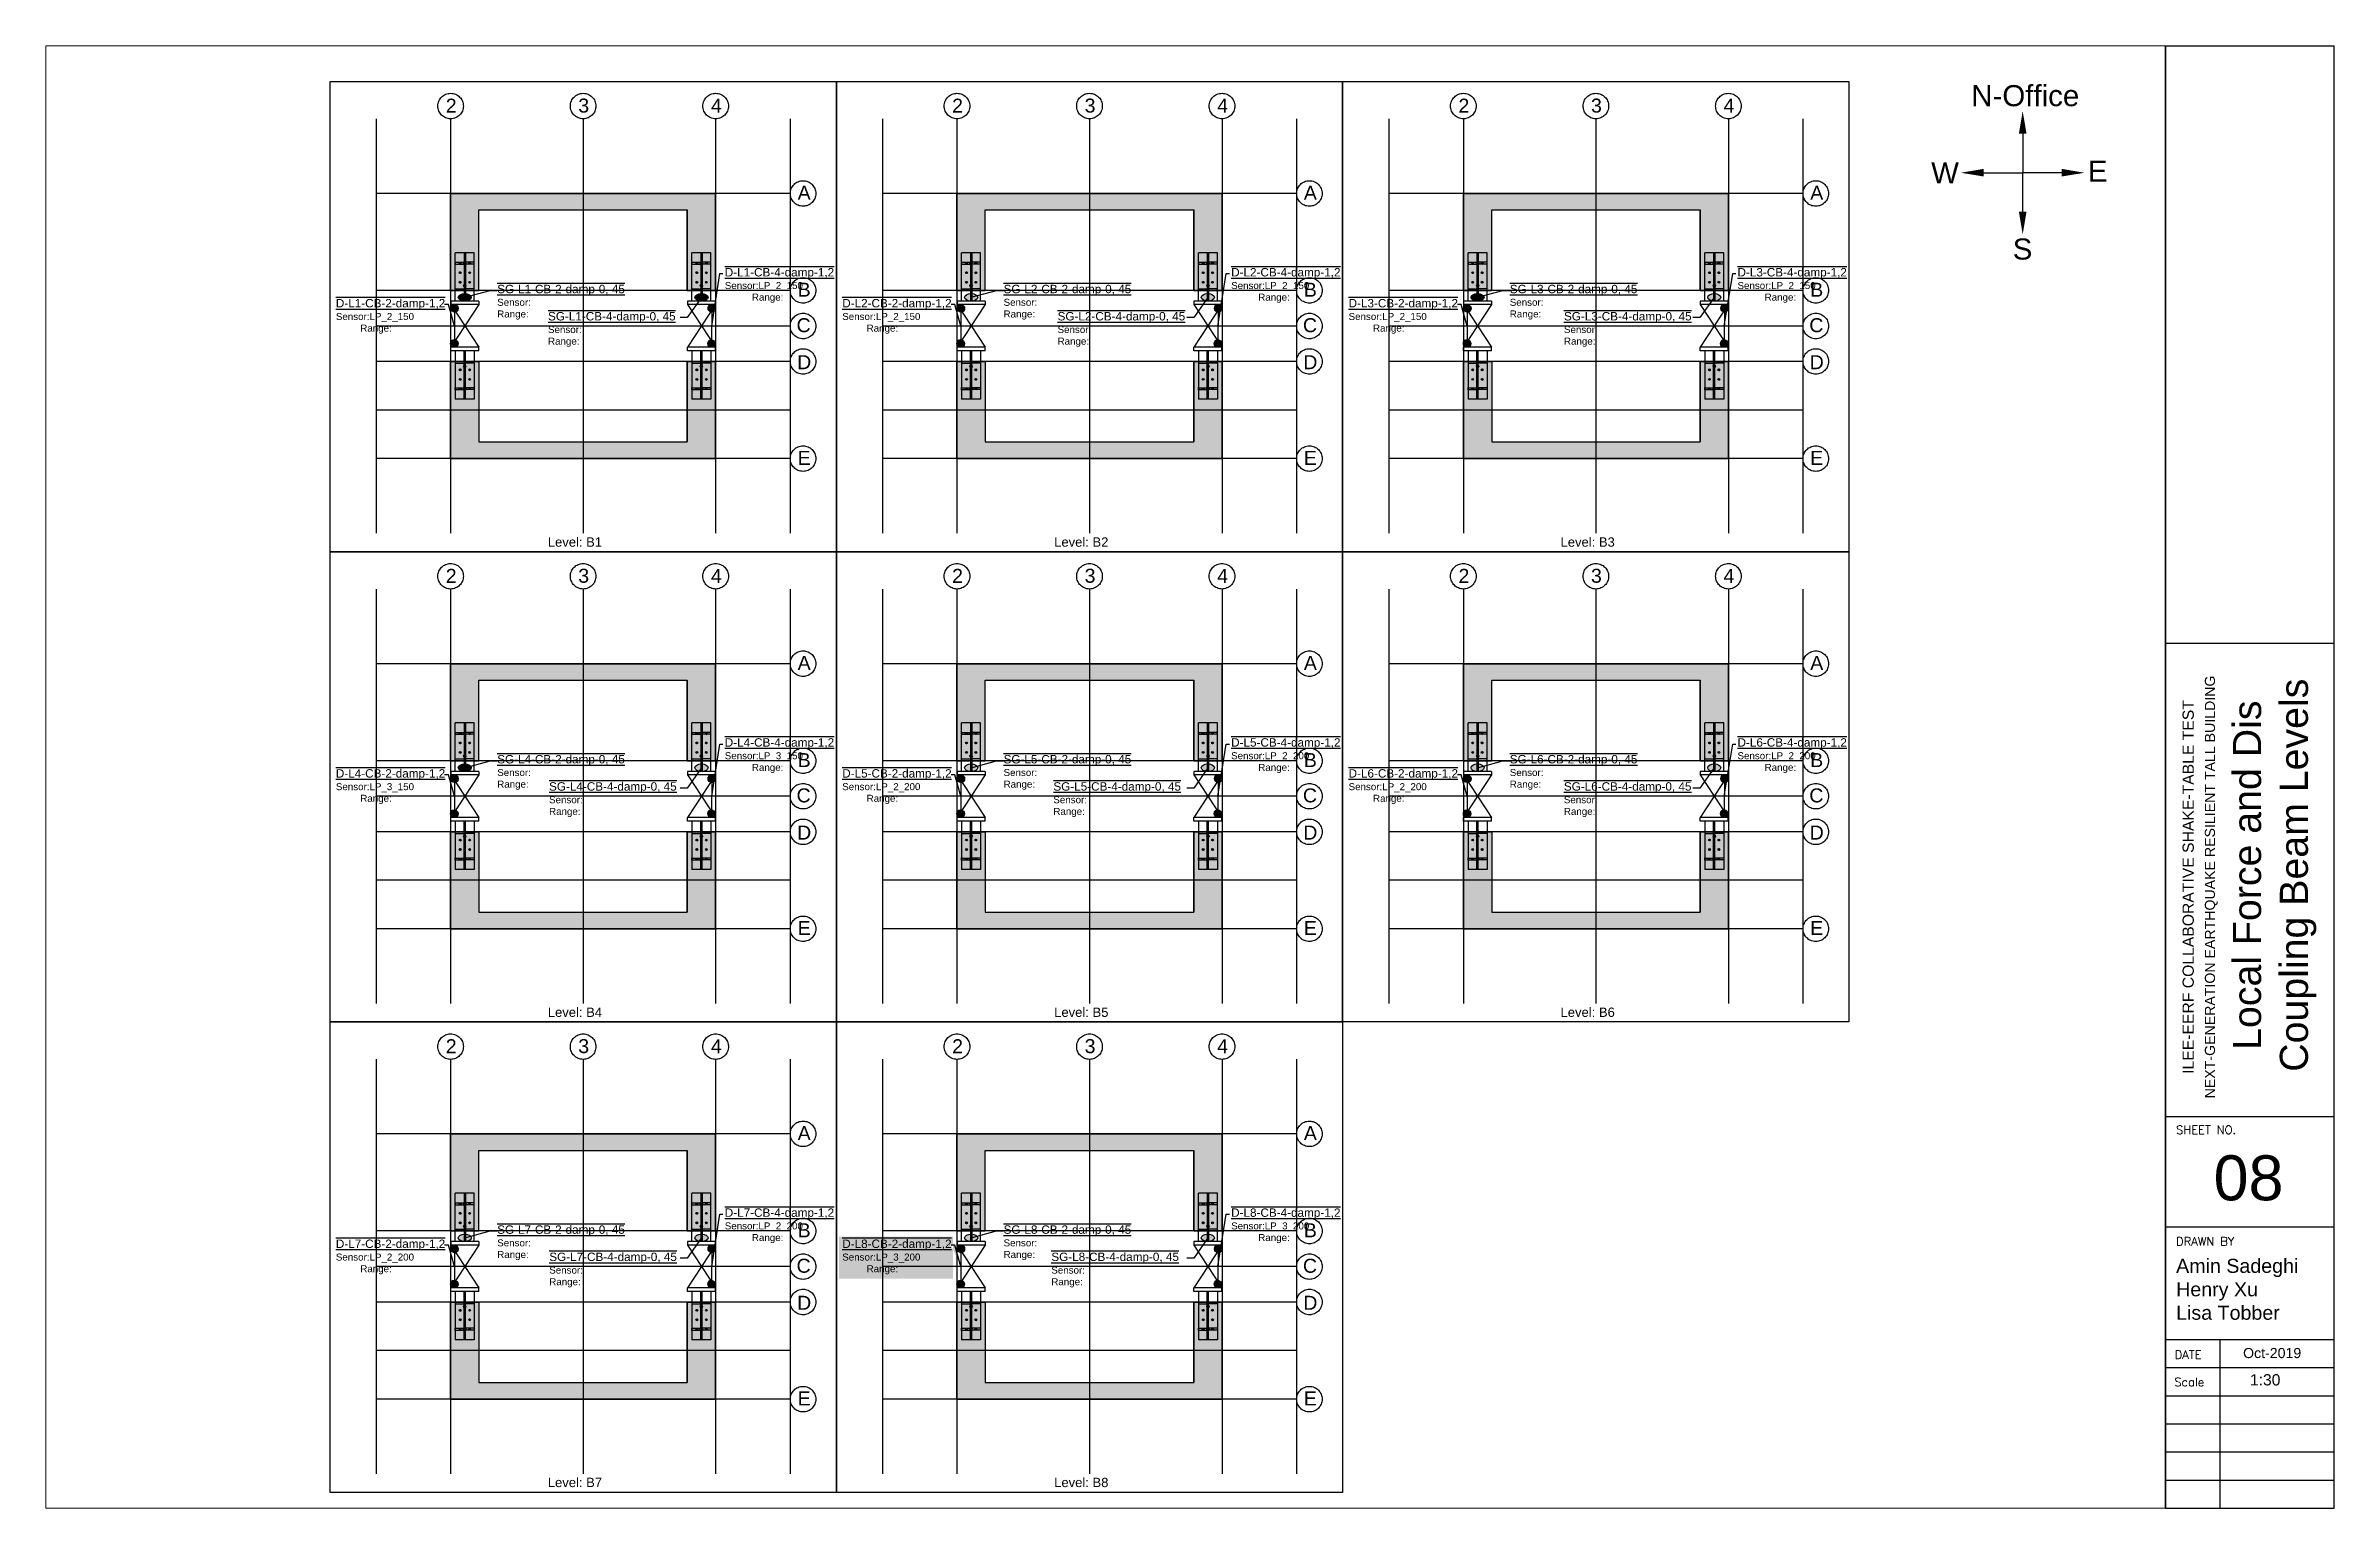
# Paper-space layout '08CB-Levels' of a CAD drawing. Header units: millimetres. Extents: x 15 to 422, y 10 to 270.
# The model-space entities are those that its viewports show. They can reach past a viewport. Long polylines and large blocks are cut down to what shows.
import ezdxf
from ezdxf import colors
from ezdxf.entities.mleader import LeaderData, LeaderLine
from ezdxf.math import Vec2, Vec3

# ---------------------------------------------------------------- set-up
doc = ezdxf.new("R2010")
doc.units = ezdxf.units.MM
doc.header["$MEASUREMENT"] = 0
doc.linetypes.add('ACAD_ISO02W100', pattern=[15, 12, -3])
doc.linetypes.add('CENTER', pattern=[50.8, 31.75, -6.35, 6.35, -6.35])
for name, color, linetype in [('greygrid', 252, 'CENTER'), ('notation', 6, 'Continuous'), ('Note', 7, 'Continuous'), ('Plot', 254, 'Continuous'), ('SolidLine', 7, 'Continuous')]:
    doc.layers.add(name, color=color, linetype=linetype)
doc.styles.get("Standard").update_dxf_attribs({"font": 'arial.ttf'})
doc.styles.add('style1', font='arial.ttf', dxfattribs={"height": 2.5})
pattern_1 = [(45, (-198593.8763, 859812.5648), (-2.24506403, 2.24506403), [])]
pattern_2 = [(45, (-198644.6763, 859812.5648), (-2.24506403, 2.24506403), [])]
pattern_3 = [(45, (-198593.8763, 859863.3648), (-2.24506403, 2.24506403), [])]
pattern_4 = [(45, (-198644.6763, 859863.3648), (-2.24506403, 2.24506403), [])]
pattern_5 = [(45, (-198593.8763, 859914.1648), (-2.24506403, 2.24506403), [])]
pattern_6 = [(45, (-198644.6763, 859914.1648), (-2.24506403, 2.24506403), [])]
pattern_7 = [(45, (-394920.7853, -197643.227), (-2.24506403, 2.24506403), [])]
pattern_8 = [(45, (-394920.7853, -197763.877), (-2.24506403, 2.24506403), [])]
pattern_9 = [(45, (-197323.8763, 859812.5648), (-2.24506403, 2.24506403), [])]
pattern_10 = [(45, (-197374.6763, 859812.5648), (-2.24506403, 2.24506403), [])]
pattern_11 = [(45, (-197323.8763, 859863.3648), (-2.24506403, 2.24506403), [])]
pattern_12 = [(45, (-197374.6763, 859863.3648), (-2.24506403, 2.24506403), [])]
pattern_13 = [(45, (-197323.8763, 859914.1648), (-2.24506403, 2.24506403), [])]
pattern_14 = [(45, (-197374.6763, 859914.1648), (-2.24506403, 2.24506403), [])]
pattern_15 = [(45, (-393650.7853, -197643.227), (-2.24506403, 2.24506403), [])]
pattern_16 = [(45, (-393650.7853, -197763.877), (-2.24506403, 2.24506403), [])]
pattern_17 = [(45, (-15575.61843, -25343.26255), (-0.08838834765, 0.08838834765), [])]
pattern_18 = [(45, (-195877.0656, 859812.5648), (-2.24506403, 2.24506403), [])]
pattern_19 = [(45, (-195927.8656, 859812.5648), (-2.24506403, 2.24506403), [])]
pattern_20 = [(45, (-195877.0656, 859863.3648), (-2.24506403, 2.24506403), [])]
pattern_21 = [(45, (-195927.8656, 859863.3648), (-2.24506403, 2.24506403), [])]
pattern_22 = [(45, (-195877.0656, 859914.1648), (-2.24506403, 2.24506403), [])]
pattern_23 = [(45, (-195927.8656, 859914.1648), (-2.24506403, 2.24506403), [])]
pattern_24 = [(45, (-392203.9746, -197643.227), (-2.24506403, 2.24506403), [])]
pattern_25 = [(45, (-392203.9746, -197763.877), (-2.24506403, 2.24506403), [])]
pattern_26 = [(45, (-194607.0656, 859812.5648), (-2.24506403, 2.24506403), [])]
pattern_27 = [(45, (-194657.8656, 859812.5648), (-2.24506403, 2.24506403), [])]
pattern_28 = [(45, (-194607.0656, 859863.3648), (-2.24506403, 2.24506403), [])]
pattern_29 = [(45, (-194657.8656, 859863.3648), (-2.24506403, 2.24506403), [])]
pattern_30 = [(45, (-194607.0656, 859914.1648), (-2.24506403, 2.24506403), [])]
pattern_31 = [(45, (-194657.8656, 859914.1648), (-2.24506403, 2.24506403), [])]
pattern_32 = [(45, (-390933.9746, -197643.227), (-2.24506403, 2.24506403), [])]
pattern_33 = [(45, (-390933.9746, -197763.877), (-2.24506403, 2.24506403), [])]
pattern_34 = [(45, (-12858.80775, -25343.26255), (-0.08838834765, 0.08838834765), [])]
pattern_35 = [(45, (-193160.255, 859812.5648), (-2.24506403, 2.24506403), [])]
pattern_36 = [(45, (-193211.055, 859812.5648), (-2.24506403, 2.24506403), [])]
pattern_37 = [(45, (-193160.255, 859863.3648), (-2.24506403, 2.24506403), [])]
pattern_38 = [(45, (-193211.055, 859863.3648), (-2.24506403, 2.24506403), [])]
pattern_39 = [(45, (-193160.255, 859914.1648), (-2.24506403, 2.24506403), [])]
pattern_40 = [(45, (-193211.055, 859914.1648), (-2.24506403, 2.24506403), [])]
pattern_41 = [(45, (-389487.164, -197643.227), (-2.24506403, 2.24506403), [])]
pattern_42 = [(45, (-389487.164, -197763.877), (-2.24506403, 2.24506403), [])]
pattern_43 = [(45, (-191890.255, 859812.5648), (-2.24506403, 2.24506403), [])]
pattern_44 = [(45, (-191941.055, 859812.5648), (-2.24506403, 2.24506403), [])]
pattern_45 = [(45, (-191890.255, 859863.3648), (-2.24506403, 2.24506403), [])]
pattern_46 = [(45, (-191941.055, 859863.3648), (-2.24506403, 2.24506403), [])]
pattern_47 = [(45, (-191890.255, 859914.1648), (-2.24506403, 2.24506403), [])]
pattern_48 = [(45, (-191941.055, 859914.1648), (-2.24506403, 2.24506403), [])]
pattern_49 = [(45, (-388217.164, -197643.227), (-2.24506403, 2.24506403), [])]
pattern_50 = [(45, (-388217.164, -197763.877), (-2.24506403, 2.24506403), [])]
pattern_51 = [(45, (-10141.99707, -25343.26255), (-0.08838834765, 0.08838834765), [])]
pattern_52 = [(45, (-198593.8763, 857290.1948), (-2.24506403, 2.24506403), [])]
pattern_53 = [(45, (-198644.6763, 857290.1948), (-2.24506403, 2.24506403), [])]
pattern_54 = [(45, (-198593.8763, 857340.9948), (-2.24506403, 2.24506403), [])]
pattern_55 = [(45, (-198644.6763, 857340.9948), (-2.24506403, 2.24506403), [])]
pattern_56 = [(45, (-198593.8763, 857391.7948), (-2.24506403, 2.24506403), [])]
pattern_57 = [(45, (-198644.6763, 857391.7948), (-2.24506403, 2.24506403), [])]
pattern_58 = [(45, (-394920.7853, -200165.597), (-2.24506403, 2.24506403), [])]
pattern_59 = [(45, (-394920.7853, -200286.247), (-2.24506403, 2.24506403), [])]
pattern_60 = [(45, (-197323.8763, 857290.1948), (-2.24506403, 2.24506403), [])]
pattern_61 = [(45, (-197374.6763, 857290.1948), (-2.24506403, 2.24506403), [])]
pattern_62 = [(45, (-197323.8763, 857340.9948), (-2.24506403, 2.24506403), [])]
pattern_63 = [(45, (-197374.6763, 857340.9948), (-2.24506403, 2.24506403), [])]
pattern_64 = [(45, (-197323.8763, 857391.7948), (-2.24506403, 2.24506403), [])]
pattern_65 = [(45, (-197374.6763, 857391.7948), (-2.24506403, 2.24506403), [])]
pattern_66 = [(45, (-393650.7853, -200165.597), (-2.24506403, 2.24506403), [])]
pattern_67 = [(45, (-393650.7853, -200286.247), (-2.24506403, 2.24506403), [])]
pattern_68 = [(45, (-15575.61843, -27865.63258), (-0.08838834765, 0.08838834765), [])]
pattern_69 = [(45, (-195877.0656, 857290.1948), (-2.24506403, 2.24506403), [])]
pattern_70 = [(45, (-195927.8656, 857290.1948), (-2.24506403, 2.24506403), [])]
pattern_71 = [(45, (-195877.0656, 857340.9948), (-2.24506403, 2.24506403), [])]
pattern_72 = [(45, (-195927.8656, 857340.9948), (-2.24506403, 2.24506403), [])]
pattern_73 = [(45, (-195877.0656, 857391.7948), (-2.24506403, 2.24506403), [])]
pattern_74 = [(45, (-195927.8656, 857391.7948), (-2.24506403, 2.24506403), [])]
pattern_75 = [(45, (-392203.9746, -200165.597), (-2.24506403, 2.24506403), [])]
pattern_76 = [(45, (-392203.9746, -200286.247), (-2.24506403, 2.24506403), [])]
pattern_77 = [(45, (-194607.0656, 857290.1948), (-2.24506403, 2.24506403), [])]
pattern_78 = [(45, (-194657.8656, 857290.1948), (-2.24506403, 2.24506403), [])]
pattern_79 = [(45, (-194607.0656, 857340.9948), (-2.24506403, 2.24506403), [])]
pattern_80 = [(45, (-194657.8656, 857340.9948), (-2.24506403, 2.24506403), [])]
pattern_81 = [(45, (-194607.0656, 857391.7948), (-2.24506403, 2.24506403), [])]
pattern_82 = [(45, (-194657.8656, 857391.7948), (-2.24506403, 2.24506403), [])]
pattern_83 = [(45, (-390933.9746, -200165.597), (-2.24506403, 2.24506403), [])]
pattern_84 = [(45, (-390933.9746, -200286.247), (-2.24506403, 2.24506403), [])]
pattern_85 = [(45, (-12858.80775, -27865.63258), (-0.08838834765, 0.08838834765), [])]
pattern_86 = [(45, (-193160.255, 857290.1948), (-2.24506403, 2.24506403), [])]
pattern_87 = [(45, (-193211.055, 857290.1948), (-2.24506403, 2.24506403), [])]
pattern_88 = [(45, (-193160.255, 857340.9948), (-2.24506403, 2.24506403), [])]
pattern_89 = [(45, (-193211.055, 857340.9948), (-2.24506403, 2.24506403), [])]
pattern_90 = [(45, (-193160.255, 857391.7948), (-2.24506403, 2.24506403), [])]
pattern_91 = [(45, (-193211.055, 857391.7948), (-2.24506403, 2.24506403), [])]
pattern_92 = [(45, (-389487.164, -200165.597), (-2.24506403, 2.24506403), [])]
pattern_93 = [(45, (-389487.164, -200286.247), (-2.24506403, 2.24506403), [])]
pattern_94 = [(45, (-191890.255, 857290.1948), (-2.24506403, 2.24506403), [])]
pattern_95 = [(45, (-191941.055, 857290.1948), (-2.24506403, 2.24506403), [])]
pattern_96 = [(45, (-191890.255, 857340.9948), (-2.24506403, 2.24506403), [])]
pattern_97 = [(45, (-191941.055, 857340.9948), (-2.24506403, 2.24506403), [])]
pattern_98 = [(45, (-191890.255, 857391.7948), (-2.24506403, 2.24506403), [])]
pattern_99 = [(45, (-191941.055, 857391.7948), (-2.24506403, 2.24506403), [])]
pattern_100 = [(45, (-388217.164, -200165.597), (-2.24506403, 2.24506403), [])]
pattern_101 = [(45, (-388217.164, -200286.247), (-2.24506403, 2.24506403), [])]
pattern_102 = [(45, (-10141.99707, -27865.63258), (-0.08838834765, 0.08838834765), [])]
pattern_103 = [(45, (-198593.8763, 854767.8248), (-2.24506403, 2.24506403), [])]
pattern_104 = [(45, (-198644.6763, 854767.8248), (-2.24506403, 2.24506403), [])]
pattern_105 = [(45, (-198593.8763, 854818.6248), (-2.24506403, 2.24506403), [])]
pattern_106 = [(45, (-198644.6763, 854818.6248), (-2.24506403, 2.24506403), [])]
pattern_107 = [(45, (-198593.8763, 854869.4248), (-2.24506403, 2.24506403), [])]
pattern_108 = [(45, (-198644.6763, 854869.4248), (-2.24506403, 2.24506403), [])]
pattern_109 = [(45, (-394920.7853, -202687.967), (-2.24506403, 2.24506403), [])]
pattern_110 = [(45, (-394920.7853, -202808.617), (-2.24506403, 2.24506403), [])]
pattern_111 = [(45, (-197323.8763, 854767.8248), (-2.24506403, 2.24506403), [])]
pattern_112 = [(45, (-197374.6763, 854767.8248), (-2.24506403, 2.24506403), [])]
pattern_113 = [(45, (-197323.8763, 854818.6248), (-2.24506403, 2.24506403), [])]
pattern_114 = [(45, (-197374.6763, 854818.6248), (-2.24506403, 2.24506403), [])]
pattern_115 = [(45, (-197323.8763, 854869.4248), (-2.24506403, 2.24506403), [])]
pattern_116 = [(45, (-197374.6763, 854869.4248), (-2.24506403, 2.24506403), [])]
pattern_117 = [(45, (-393650.7853, -202687.967), (-2.24506403, 2.24506403), [])]
pattern_118 = [(45, (-393650.7853, -202808.617), (-2.24506403, 2.24506403), [])]
pattern_119 = [(45, (-15575.61843, -30388.00262), (-0.08838834765, 0.08838834765), [])]
pattern_120 = [(45, (-195877.0656, 854767.8248), (-2.24506403, 2.24506403), [])]
pattern_121 = [(45, (-195927.8656, 854767.8248), (-2.24506403, 2.24506403), [])]
pattern_122 = [(45, (-195877.0656, 854818.6248), (-2.24506403, 2.24506403), [])]
pattern_123 = [(45, (-195927.8656, 854818.6248), (-2.24506403, 2.24506403), [])]
pattern_124 = [(45, (-195877.0656, 854869.4248), (-2.24506403, 2.24506403), [])]
pattern_125 = [(45, (-195927.8656, 854869.4248), (-2.24506403, 2.24506403), [])]
pattern_126 = [(45, (-392203.9746, -202687.967), (-2.24506403, 2.24506403), [])]
pattern_127 = [(45, (-392203.9746, -202808.617), (-2.24506403, 2.24506403), [])]
pattern_128 = [(45, (-194607.0656, 854767.8248), (-2.24506403, 2.24506403), [])]
pattern_129 = [(45, (-194657.8656, 854767.8248), (-2.24506403, 2.24506403), [])]
pattern_130 = [(45, (-194607.0656, 854818.6248), (-2.24506403, 2.24506403), [])]
pattern_131 = [(45, (-194657.8656, 854818.6248), (-2.24506403, 2.24506403), [])]
pattern_132 = [(45, (-194607.0656, 854869.4248), (-2.24506403, 2.24506403), [])]
pattern_133 = [(45, (-194657.8656, 854869.4248), (-2.24506403, 2.24506403), [])]
pattern_134 = [(45, (-390933.9746, -202687.967), (-2.24506403, 2.24506403), [])]
pattern_135 = [(45, (-390933.9746, -202808.617), (-2.24506403, 2.24506403), [])]
pattern_136 = [(45, (-12858.80775, -30388.00262), (-0.08838834765, 0.08838834765), [])]

psp = doc.layouts.new('08CB-Levels')

# ---------------------------------------------------------------- texts
at = {"insert": (407, 33.83), "char_height": 2, "width": 9.8438, "attachment_point": 1}
psp.add_mtext('1:30', dxfattribs=at)
at = {"layer": 'SolidLine', "attachment_point": 5, "style": 'style1'}
for s, width, heights, insert, char_height in [('\\pxqc;\\PN-Office', 25.9, [13.78], (367.05, 264.23), 3.75), ('\\pxqc;W', 18.1269, [13.01], (352.78, 247.43), 3.75), ('\\pxqc;E', 15.4742, [9.98], (379.92, 247.7), 3.75), ('\\pxqc;S', 15.4742, [9.98], (366.57, 233.84), 3.75), ('\\pxqc;08', 21.402, [6.57], (406.76, 68.68), 8)]:
    psp.add_mtext_dynamic_manual_height_columns(s, width=width, gutter_width=4.71, heights=heights, dxfattribs=dict(at, insert=insert, char_height=char_height))
at = {"layer": 'SolidLine', "insert": (411.41, 122.54), "char_height": 5, "attachment_point": 5, "rotation": 90, "style": 'style1'}
psp.add_mtext_dynamic_manual_height_columns('\\pxqc;Local Force and Dis\\PCoupling Beam Levels', width=98.8509, gutter_width=4.71, heights=[18.7], dxfattribs=at)

msp = doc.modelspace()

# ---------------------------------------------------------------- texts
at = {"layer": 'greygrid', "color": 251, "lineweight": -2, "ltscale": 0.2, "true_color": 0x525252, "char_height": 75, "attachment_point": 5}
for s, insert in [('2', (-1794, -3788)), ('3', (-1083, -3788)), ('4', (-371, -3788)), ('2', (923, -3788)), ('3', (1634, -3788)), ('4', (2345, -3788)), ('2', (3640, -3788)), ('3', (4351, -3788)), ('4', (5062, -3788)), ('A', (100, -4255)), ('A', (2816, -4255)), ('A', (5533, -4255)), ('B', (100, -4775)), ('B', (2816, -4775)), ('B', (5533, -4775)), ('C', (97, -4966)), ('C', (2814, -4966)), ('C', (5531, -4966)), ('D', (100, -5164)), ('D', (2816, -5164)), ('D', (5533, -5164)), ('E', (100, -5677)), ('E', (2816, -5677)), ('E', (5533, -5677)), ('2', (-1794, -6310)), ('3', (-1083, -6310)), ('4', (-371, -6310)), ('2', (923, -6310)), ('3', (1634, -6310)), ('4', (2345, -6310)), ('2', (3640, -6310)), ('3', (4351, -6310)), ('4', (5062, -6310)), ('A', (100, -6777)), ('A', (2816, -6777)), ('A', (5533, -6777)), ('B', (100, -7298)), ('B', (2816, -7298)), ('B', (5533, -7298)), ('C', (97, -7488)), ('C', (2814, -7488)), ('C', (5531, -7488)), ('D', (100, -7687)), ('D', (2816, -7687)), ('D', (5533, -7687)), ('E', (100, -8199)), ('E', (2816, -8199)), ('E', (5533, -8199)), ('2', (-1794, -8833)), ('3', (-1083, -8833)), ('4', (-371, -8833)), ('2', (923, -8833)), ('3', (1634, -8833)), ('4', (2345, -8833)), ('A', (100, -9299)), ('A', (2816, -9299)), ('B', (100, -9820)), ('B', (2816, -9820)), ('C', (97, -10011)), ('C', (2814, -10011)), ('D', (100, -10209)), ('D', (2816, -10209)), ('E', (100, -10722)), ('E', (2816, -10722))]:
    msp.add_mtext_dynamic_manual_height_columns(s, width=22.5, gutter_width=50, heights=[0], dxfattribs=dict(at, insert=insert))
at = {"layer": 'greygrid', "lineweight": -2, "ltscale": 0.2, "char_height": 50, "attachment_point": 5}
for s, insert in [('Level: B1', (-1130, -6129)), ('Level: B2', (1587, -6129)), ('Level: B3', (4304, -6129)), ('Level: B4', (-1130, -8651)), ('Level: B5', (1587, -8651)), ('Level: B6', (4304, -8651)), ('Level: B7', (-1130, -11173)), ('Level: B8', (1587, -11173))]:
    msp.add_mtext_dynamic_manual_height_columns(s, width=676.29, gutter_width=50, heights=[0], dxfattribs=dict(at, insert=insert))

# ---------------------------------------------------------------- blocks, each defined once
blk = doc.blocks.new('Sign')
at = {"layer": 'SolidLine'}
for p, q in [((392, 270), (422, 270)), ((392, 270), (392, 10)), ((422, 10), (422, 270)), ((392, 163.78), (422, 163.78)), ((392, 79.67), (422, 79.67)), ((392, 60), (422, 60)), ((392, 40), (422, 40)), ((401.67, 40), (401.67, 10)), ((392, 35), (422, 35)), ((392, 30), (422, 30)), ((392, 25), (422, 25)), ((392, 20), (422, 20)), ((392, 15), (422, 15)), ((392, 10), (422, 10))]:
    blk.add_line(p, q, dxfattribs=at)
at = {"layer": 'SolidLine', "attachment_point": 5, "rotation": 90, "style": 'style1'}
for s, width, heights, insert, char_height in [('\\pxqc;{\\C256;\\c0;NEXT-GENERATION EARTHQUAKE RESILIENT TALL BUILDING }', 88.7528, [7.26], (400.14, 120.45), 1.8), ('{\\C256;\\c0;ILEE-EERF COLLABORATIVE SHAKE-TABLE TEST }', 72.1629, [5.73], (396.04, 120.45), 2)]:
    blk.add_mtext_dynamic_manual_height_columns(s, width=width, gutter_width=4.71, heights=heights, dxfattribs=dict(at, insert=insert, char_height=char_height))
at = {"layer": 'SolidLine', "attachment_point": 1, "style": 'style1'}
for s, width, heights, insert, char_height in [('{\\Fsimplex|c134;SHEET NO.}', 16.7819, [2.56], (393.88, 78.02), 1.5), ('{\\Fsimplex|c134;DRAWN BY}', 19.2289, [2.02], (393.88, 58.19), 1.5), ('Amin Sadeghi\\PHenry Xu\\PLisa Tobber', 26.2669, [12.46], (393.88, 54.34), 2.5), ('{\\Fsimplex|c134;DATE}', 7.0156, [1.25], (393.63, 38.03), 1.5), ('Oct-2019', 15.7439, [1.39], (405.79, 38.49), 1.8), ('{\\Fsimplex|c0;Scale}', 7.0156, [1.25], (393.56, 33.19), 1.5)]:
    blk.add_mtext_dynamic_manual_height_columns(s, width=width, gutter_width=4.71, heights=heights, dxfattribs=dict(at, insert=insert, char_height=char_height))

# ---------------------------------------------------------------- hatches: boundary and pattern name
h = msp.add_hatch(color=1)
h.dxf.hatch_style = 1
edge = h.paths.add_edge_path()
edge.add_ellipse((996, -4816), major_axis=(35, 0), ratio=0.571429, start_angle=274.9171, end_angle=385.5671)
edge.add_line((1028, -4808), (999, -4816))
edge.add_line((999, -4816), (999, -4836))
edge = h.paths.add_edge_path()
edge.add_ellipse((996, -4816), major_axis=(35, 0), ratio=0.571429, start_angle=25.5671, end_angle=85.0829)
edge.add_line((999, -4797), (999, -4816))
edge.add_line((999, -4816), (1028, -4808))
edge = h.paths.add_edge_path()
edge.add_ellipse((996, -4816), major_axis=(35, 0), ratio=0.571429, start_angle=85.0829, end_angle=94.9171)
edge.add_line((993, -4797), (993, -4836))
edge.add_ellipse((996, -4816), major_axis=(35, 0), ratio=0.571429, start_angle=265.0829, end_angle=270)
edge.add_ellipse((996, -4816), major_axis=(35, 0), ratio=0.571429, start_angle=270, end_angle=274.9171)
edge.add_line((999, -4836), (999, -4797))
edge = h.paths.add_edge_path()
edge.add_ellipse((996, -4816), major_axis=(35, 0), ratio=0.571429, start_angle=94.9171, end_angle=265.0829)
edge.add_line((993, -4836), (993, -4797))
edge = h.paths.add_edge_path()
edge.add_ellipse((2266, -4816), major_axis=(35, 0), ratio=0.571429, start_angle=274.9171, end_angle=445.0829)
edge.add_line((2269, -4797), (2269, -4836))
edge = h.paths.add_edge_path()
edge.add_ellipse((2266, -4816), major_axis=(35, 0), ratio=0.571429, start_angle=94.9171, end_angle=248.1427)
edge.add_line((2253, -4835), (2263, -4821))
edge.add_line((2263, -4821), (2263, -4797))
edge = h.paths.add_edge_path()
edge.add_ellipse((2266, -4816), major_axis=(35, 0), ratio=0.571429, start_angle=85.0829, end_angle=94.9171)
edge.add_line((2263, -4797), (2263, -4836))
edge.add_ellipse((2266, -4816), major_axis=(35, 0), ratio=0.571429, start_angle=265.0829, end_angle=270)
edge.add_ellipse((2266, -4816), major_axis=(35, 0), ratio=0.571429, start_angle=270, end_angle=274.9171)
edge.add_line((2269, -4836), (2269, -4797))
edge = h.paths.add_edge_path()
edge.add_line((2263, -4821), (2253, -4835))
edge.add_ellipse((2266, -4816), major_axis=(35, 0), ratio=0.571429, start_angle=248.1427, end_angle=265.0829)
edge.add_line((2263, -4836), (2263, -4821))
h.paths.add_polyline_path([(3003, -5036), (3615, -5036), (3615, -4810), (3003, -4810)], flags=9)
h.paths.add_polyline_path([(5478, -4854), (5586, -4854), (5586, -4699), (5478, -4699)], flags=9)
h.paths.add_polyline_path([(4144, -6181), (4461, -6181), (4461, -6078), (4144, -6078)], flags=9)
h.paths.add_polyline_path([(5475, -5243), (5589, -5243), (5589, -5088), (5475, -5088)], flags=9)
h.paths.add_polyline_path([(5474, -5044), (5587, -5044), (5587, -4890), (5474, -4890)], flags=9)
h.paths.add_polyline_path([(5016, -3867), (5112, -3867), (5112, -3712), (5016, -3712)], flags=9)
h.paths.add_polyline_path([(4303, -3866), (4399, -3866), (4399, -3712), (4303, -3712)], flags=9)
h.paths.add_polyline_path([(3593, -3867), (3689, -3867), (3689, -3712), (3593, -3712)], flags=9)
h.paths.add_polyline_path([(5478, -5755), (5586, -5755), (5586, -5601), (5478, -5601)], flags=9)
h.paths.add_polyline_path([(5479, -4333), (5587, -4333), (5587, -4178), (5479, -4178)], flags=9)
at = {"true_color": 0x939598}
h = msp.add_hatch(dxfattribs=at)
h.set_pattern_fill('ANSI31', color=252)
h.set_pattern_definition(pattern_17)
h.paths.add_polyline_path([(-1645, -4779), (-1645, -4347), (-527, -4347), (-527, -4779), (-375, -4779), (-375, -4259), (-1797, -4259), (-1797, -4779)])
h = msp.add_hatch(dxfattribs=at)
h.set_pattern_fill('ANSI31', color=252)
h.set_pattern_definition(pattern_34)
h.paths.add_polyline_path([(1072, -4779), (1072, -4347), (2190, -4347), (2190, -4779), (2342, -4779), (2342, -4259), (920, -4259), (920, -4779)])
h = msp.add_hatch(dxfattribs=at)
h.set_pattern_fill('ANSI31', color=252)
h.set_pattern_definition(pattern_51)
h.paths.add_polyline_path([(3789, -4779), (3789, -4347), (4907, -4347), (4907, -4779), (5059, -4779), (5059, -4259), (3637, -4259), (3637, -4779)])
h = msp.add_hatch()
h.set_pattern_fill('ANSI31', color=1)
h.set_pattern_definition([(45, (-15228.43628, -21406.16232), (-0.08838834765, 0.08838834765), [])])
edge = h.paths.add_edge_path()
edge.add_arc((-1776, -4875), 20, 0, 360)
edge = h.paths.add_edge_path()
edge.add_arc((-1777, -5064), 20, 0, 360)
h = msp.add_hatch(color=1)
h.dxf.hatch_style = 1
edge = h.paths.add_edge_path()
edge.add_ellipse((-1721, -4816), major_axis=(35, 0), ratio=0.571429, start_angle=94.9171, end_angle=265.0829)
edge.add_line((-1724, -4836), (-1724, -4797))
edge = h.paths.add_edge_path()
edge.add_ellipse((-1721, -4816), major_axis=(35, 0), ratio=0.571429, start_angle=274.9171, end_angle=385.5671)
edge.add_line((-1689, -4808), (-1718, -4816))
edge.add_line((-1718, -4816), (-1718, -4836))
edge = h.paths.add_edge_path()
edge.add_ellipse((-1721, -4816), major_axis=(35, 0), ratio=0.571429, start_angle=25.5671, end_angle=85.0829)
edge.add_line((-1718, -4797), (-1718, -4816))
edge.add_line((-1718, -4816), (-1689, -4808))
edge = h.paths.add_edge_path()
edge.add_ellipse((-1721, -4816), major_axis=(35, 0), ratio=0.571429, start_angle=85.0829, end_angle=94.9171)
edge.add_line((-1724, -4797), (-1724, -4836))
edge.add_ellipse((-1721, -4816), major_axis=(35, 0), ratio=0.571429, start_angle=265.0829, end_angle=270)
edge.add_ellipse((-1721, -4816), major_axis=(35, 0), ratio=0.571429, start_angle=270, end_angle=274.9171)
edge.add_line((-1718, -4836), (-1718, -4797))
h = msp.add_hatch(color=1)
h.dxf.hatch_style = 1
edge = h.paths.add_edge_path()
edge.add_line((-1724, -4836), (-1724, -4797))
edge = h.paths.add_edge_path()
edge.add_line((-1689, -4808), (-1718, -4816))
edge.add_line((-1718, -4816), (-1718, -4836))
h = msp.add_hatch(color=1)
h.dxf.hatch_style = 1
edge = h.paths.add_edge_path()
edge.add_ellipse((-451, -4816), major_axis=(35, 0), ratio=0.571429, start_angle=274.9171, end_angle=445.0829)
edge.add_line((-448, -4797), (-448, -4836))
edge = h.paths.add_edge_path()
edge.add_ellipse((-451, -4816), major_axis=(35, 0), ratio=0.571429, start_angle=94.9171, end_angle=248.1427)
edge.add_line((-464, -4835), (-454, -4821))
edge.add_line((-454, -4821), (-454, -4797))
edge = h.paths.add_edge_path()
edge.add_ellipse((-451, -4816), major_axis=(35, 0), ratio=0.571429, start_angle=85.0829, end_angle=94.9171)
edge.add_line((-454, -4797), (-454, -4836))
edge.add_ellipse((-451, -4816), major_axis=(35, 0), ratio=0.571429, start_angle=265.0829, end_angle=270)
edge.add_ellipse((-451, -4816), major_axis=(35, 0), ratio=0.571429, start_angle=270, end_angle=274.9171)
edge.add_line((-448, -4836), (-448, -4797))
edge = h.paths.add_edge_path()
edge.add_line((-454, -4821), (-464, -4835))
edge.add_ellipse((-451, -4816), major_axis=(35, 0), ratio=0.571429, start_angle=248.1427, end_angle=265.0829)
edge.add_line((-454, -4836), (-454, -4821))
h = msp.add_hatch()
h.set_pattern_fill('ANSI31', color=1)
h.set_pattern_definition([(45, (-13848.43628, -21406.16232), (-0.08838834765, 0.08838834765), [])])
edge = h.paths.add_edge_path()
edge.add_arc((-396, -4875), 20, 0, 360)
edge = h.paths.add_edge_path()
edge.add_arc((-397, -5064), 20, 0, 360)
h = msp.add_hatch(color=1)
h.dxf.hatch_style = 1
edge = h.paths.add_edge_path()
edge.add_ellipse((4983, -4816), major_axis=(35, 0), ratio=0.571429, start_angle=94.9171, end_angle=248.1427)
edge.add_line((4970, -4835), (4980, -4821))
edge.add_line((4980, -4821), (4980, -4797))
edge = h.paths.add_edge_path()
edge.add_ellipse((4983, -4816), major_axis=(35, 0), ratio=0.571429, start_angle=274.9171, end_angle=445.0829)
edge.add_line((4986, -4797), (4986, -4836))
edge = h.paths.add_edge_path()
edge.add_ellipse((4983, -4816), major_axis=(35, 0), ratio=0.571429, start_angle=85.0829, end_angle=94.9171)
edge.add_line((4980, -4797), (4980, -4836))
edge.add_ellipse((4983, -4816), major_axis=(35, 0), ratio=0.571429, start_angle=265.0829, end_angle=270)
edge.add_ellipse((4983, -4816), major_axis=(35, 0), ratio=0.571429, start_angle=270, end_angle=274.9171)
edge.add_line((4986, -4836), (4986, -4797))
edge = h.paths.add_edge_path()
edge.add_line((4980, -4821), (4970, -4835))
edge.add_ellipse((4983, -4816), major_axis=(35, 0), ratio=0.571429, start_angle=248.1427, end_angle=265.0829)
edge.add_line((4980, -4836), (4980, -4821))
edge = h.paths.add_edge_path()
edge.add_ellipse((4983, -7339), major_axis=(35, 0), ratio=0.571429, start_angle=274.9171, end_angle=445.0829)
edge.add_line((4986, -7319), (4986, -7359))
edge = h.paths.add_edge_path()
edge.add_ellipse((4983, -7339), major_axis=(35, 0), ratio=0.571429, start_angle=85.0829, end_angle=94.9171)
edge.add_line((4980, -7319), (4980, -7359))
edge.add_ellipse((4983, -7339), major_axis=(35, 0), ratio=0.571429, start_angle=265.0829, end_angle=270)
edge.add_ellipse((4983, -7339), major_axis=(35, 0), ratio=0.571429, start_angle=270, end_angle=274.9171)
edge.add_line((4986, -7359), (4986, -7319))
edge = h.paths.add_edge_path()
edge.add_ellipse((4983, -7339), major_axis=(35, 0), ratio=0.571429, start_angle=94.9171, end_angle=248.1427)
edge.add_line((4970, -7357), (4980, -7343))
edge.add_line((4980, -7343), (4980, -7319))
edge = h.paths.add_edge_path()
edge.add_line((4980, -7343), (4970, -7357))
edge.add_ellipse((4983, -7339), major_axis=(35, 0), ratio=0.571429, start_angle=248.1427, end_angle=265.0829)
edge.add_line((4980, -7359), (4980, -7343))
edge = h.paths.add_edge_path()
edge.add_ellipse((3713, -7339), major_axis=(35, 0), ratio=0.571429, start_angle=94.9171, end_angle=265.0829)
edge.add_line((3710, -7359), (3710, -7319))
edge = h.paths.add_edge_path()
edge.add_ellipse((3713, -7339), major_axis=(35, 0), ratio=0.571429, start_angle=25.5671, end_angle=85.0829)
edge.add_line((3716, -7319), (3716, -7338))
edge.add_line((3716, -7338), (3744, -7330))
edge = h.paths.add_edge_path()
edge.add_ellipse((3713, -7339), major_axis=(35, 0), ratio=0.571429, start_angle=274.9171, end_angle=385.5671)
edge.add_line((3744, -7330), (3716, -7338))
edge.add_line((3716, -7338), (3716, -7359))
edge = h.paths.add_edge_path()
edge.add_ellipse((3713, -7339), major_axis=(35, 0), ratio=0.571429, start_angle=85.0829, end_angle=94.9171)
edge.add_line((3710, -7319), (3710, -7359))
edge.add_ellipse((3713, -7339), major_axis=(35, 0), ratio=0.571429, start_angle=265.0829, end_angle=270)
edge.add_ellipse((3713, -7339), major_axis=(35, 0), ratio=0.571429, start_angle=270, end_angle=274.9171)
edge.add_line((3716, -7359), (3716, -7319))
h.paths.add_polyline_path([(2374, -7392), (2986, -7392), (2986, -7166), (2374, -7166)], flags=9)
h.paths.add_polyline_path([(1427, -8703), (1744, -8703), (1744, -8600), (1427, -8600)], flags=9)
h.paths.add_polyline_path([(2759, -7765), (2872, -7765), (2872, -7611), (2759, -7611)], flags=9)
h.paths.add_polyline_path([(2757, -7567), (2870, -7567), (2870, -7412), (2757, -7412)], flags=9)
h.paths.add_polyline_path([(2299, -6389), (2395, -6389), (2395, -6234), (2299, -6234)], flags=9)
h.paths.add_polyline_path([(1586, -6388), (1682, -6388), (1682, -6234), (1586, -6234)], flags=9)
h.paths.add_polyline_path([(876, -6389), (972, -6389), (972, -6235), (876, -6235)], flags=9)
h.paths.add_polyline_path([(2762, -7376), (2869, -7376), (2869, -7222), (2762, -7222)], flags=24)
h.paths.add_polyline_path([(2761, -8278), (2869, -8278), (2869, -8123), (2761, -8123)], flags=9)
h.paths.add_polyline_path([(2762, -6855), (2870, -6855), (2870, -6701), (2762, -6701)], flags=9)
h = msp.add_hatch()
h.set_pattern_fill('ANSI31', color=1)
h.set_pattern_definition([(45, (-12511.6256, -21406.16232), (-0.08838834765, 0.08838834765), [])])
edge = h.paths.add_edge_path()
edge.add_arc((941, -4875), 20, 0, 360)
edge = h.paths.add_edge_path()
edge.add_arc((940, -5064), 20, 0, 360)
h = msp.add_hatch()
h.set_pattern_fill('ANSI31', color=1)
h.set_pattern_definition([(45, (-11131.6256, -21406.16232), (-0.08838834765, 0.08838834765), [])])
edge = h.paths.add_edge_path()
edge.add_arc((2321, -4875), 20, 0, 360)
edge = h.paths.add_edge_path()
edge.add_arc((2320, -5064), 20, 0, 360)
h = msp.add_hatch()
h.set_pattern_fill('ANSI31', color=1)
h.set_pattern_definition([(45, (-9794.81492, -21406.16232), (-0.08838834765, 0.08838834765), [])])
edge = h.paths.add_edge_path()
edge.add_arc((3658, -4875), 20, 0, 360)
edge = h.paths.add_edge_path()
edge.add_arc((3657, -5064), 20, 0, 360)
h = msp.add_hatch(color=1)
h.dxf.hatch_style = 1
edge = h.paths.add_edge_path()
edge.add_ellipse((3713, -4816), major_axis=(35, 0), ratio=0.571429, start_angle=94.9171, end_angle=265.0829)
edge.add_line((3710, -4836), (3710, -4797))
edge = h.paths.add_edge_path()
edge.add_ellipse((3713, -4816), major_axis=(35, 0), ratio=0.571429, start_angle=85.0829, end_angle=94.9171)
edge.add_line((3710, -4797), (3710, -4836))
edge.add_ellipse((3713, -4816), major_axis=(35, 0), ratio=0.571429, start_angle=265.0829, end_angle=270)
edge.add_ellipse((3713, -4816), major_axis=(35, 0), ratio=0.571429, start_angle=270, end_angle=274.9171)
edge.add_line((3716, -4836), (3716, -4797))
edge = h.paths.add_edge_path()
edge.add_ellipse((3713, -4816), major_axis=(35, 0), ratio=0.571429, start_angle=25.5671, end_angle=85.0829)
edge.add_line((3716, -4797), (3716, -4816))
edge.add_line((3716, -4816), (3744, -4808))
edge = h.paths.add_edge_path()
edge.add_ellipse((3713, -4816), major_axis=(35, 0), ratio=0.571429, start_angle=274.9171, end_angle=385.5671)
edge.add_line((3744, -4808), (3716, -4816))
edge.add_line((3716, -4816), (3716, -4836))
h = msp.add_hatch()
h.set_pattern_fill('ANSI31', color=1)
h.set_pattern_definition([(45, (-8414.81492, -21406.16232), (-0.08838834765, 0.08838834765), [])])
edge = h.paths.add_edge_path()
edge.add_arc((5038, -4875), 20, 0, 360)
edge = h.paths.add_edge_path()
edge.add_arc((5037, -5064), 20, 0, 360)
h = msp.add_hatch(dxfattribs=at)
h.set_pattern_fill('ANSI31', color=252)
h.set_pattern_definition(pattern_17)
h.paths.add_polyline_path([(-1645, -5160), (-1645, -5592), (-527, -5592), (-527, -5160), (-375, -5160), (-375, -5681), (-1797, -5681), (-1797, -5160)])
h = msp.add_hatch(dxfattribs=at)
h.set_pattern_fill('ANSI31', color=252)
h.set_pattern_definition(pattern_34)
h.paths.add_polyline_path([(1072, -5160), (1072, -5592), (2190, -5592), (2190, -5160), (2342, -5160), (2342, -5681), (920, -5681), (920, -5160)])
h = msp.add_hatch(dxfattribs=at)
h.set_pattern_fill('ANSI31', color=252)
h.set_pattern_definition(pattern_51)
h.paths.add_polyline_path([(3789, -5160), (3789, -5592), (4907, -5592), (4907, -5160), (5059, -5160), (5059, -5681), (3637, -5681), (3637, -5160)])
h = msp.add_hatch(color=1)
h.dxf.hatch_style = 1
edge = h.paths.add_edge_path()
edge.add_ellipse((2266, -7339), major_axis=(35, 0), ratio=0.571429, start_angle=274.9171, end_angle=445.0829)
edge.add_line((2269, -7319), (2269, -7359))
edge = h.paths.add_edge_path()
edge.add_ellipse((2266, -7339), major_axis=(35, 0), ratio=0.571429, start_angle=85.0829, end_angle=94.9171)
edge.add_line((2263, -7319), (2263, -7359))
edge.add_ellipse((2266, -7339), major_axis=(35, 0), ratio=0.571429, start_angle=265.0829, end_angle=270)
edge.add_ellipse((2266, -7339), major_axis=(35, 0), ratio=0.571429, start_angle=270, end_angle=274.9171)
edge.add_line((2269, -7359), (2269, -7319))
edge = h.paths.add_edge_path()
edge.add_ellipse((2266, -7339), major_axis=(35, 0), ratio=0.571429, start_angle=94.9171, end_angle=248.1427)
edge.add_line((2253, -7357), (2263, -7343))
edge.add_line((2263, -7343), (2263, -7319))
edge = h.paths.add_edge_path()
edge.add_line((2263, -7343), (2253, -7357))
edge.add_ellipse((2266, -7339), major_axis=(35, 0), ratio=0.571429, start_angle=248.1427, end_angle=265.0829)
edge.add_line((2263, -7359), (2263, -7343))
edge = h.paths.add_edge_path()
edge.add_ellipse((996, -7339), major_axis=(35, 0), ratio=0.571429, start_angle=94.9171, end_angle=265.0829)
edge.add_line((993, -7359), (993, -7319))
edge = h.paths.add_edge_path()
edge.add_ellipse((996, -7339), major_axis=(35, 0), ratio=0.571429, start_angle=274.9171, end_angle=385.5671)
edge.add_line((1028, -7330), (999, -7338))
edge.add_line((999, -7338), (999, -7359))
edge = h.paths.add_edge_path()
edge.add_ellipse((996, -7339), major_axis=(35, 0), ratio=0.571429, start_angle=25.5671, end_angle=85.0829)
edge.add_line((999, -7319), (999, -7338))
edge.add_line((999, -7338), (1028, -7330))
edge = h.paths.add_edge_path()
edge.add_ellipse((996, -7339), major_axis=(35, 0), ratio=0.571429, start_angle=85.0829, end_angle=94.9171)
edge.add_line((993, -7319), (993, -7359))
edge.add_ellipse((996, -7339), major_axis=(35, 0), ratio=0.571429, start_angle=265.0829, end_angle=270)
edge.add_ellipse((996, -7339), major_axis=(35, 0), ratio=0.571429, start_angle=270, end_angle=274.9171)
edge.add_line((999, -7359), (999, -7319))
edge = h.paths.add_edge_path()
edge.add_ellipse((-451, -7339), major_axis=(35, 0), ratio=0.571429, start_angle=274.9171, end_angle=445.0829)
edge.add_line((-448, -7319), (-448, -7359))
edge = h.paths.add_edge_path()
edge.add_ellipse((-451, -7339), major_axis=(35, 0), ratio=0.571429, start_angle=85.0829, end_angle=94.9171)
edge.add_line((-454, -7319), (-454, -7359))
edge.add_ellipse((-451, -7339), major_axis=(35, 0), ratio=0.571429, start_angle=265.0829, end_angle=270)
edge.add_ellipse((-451, -7339), major_axis=(35, 0), ratio=0.571429, start_angle=270, end_angle=274.9171)
edge.add_line((-448, -7359), (-448, -7319))
edge = h.paths.add_edge_path()
edge.add_ellipse((-451, -7339), major_axis=(35, 0), ratio=0.571429, start_angle=94.9171, end_angle=248.1427)
edge.add_line((-464, -7357), (-454, -7343))
edge.add_line((-454, -7343), (-454, -7319))
edge = h.paths.add_edge_path()
edge.add_line((-454, -7343), (-464, -7357))
edge.add_ellipse((-451, -7339), major_axis=(35, 0), ratio=0.571429, start_angle=248.1427, end_angle=265.0829)
edge.add_line((-454, -7359), (-454, -7343))
h.paths.add_polyline_path([(-343, -7392), (269, -7392), (269, -7166), (-343, -7166)], flags=9)
h.paths.add_polyline_path([(-1148, -7628), (-531, -7628), (-531, -7402), (-1148, -7402)], flags=9)
h.paths.add_polyline_path([(-1289, -8703), (-973, -8703), (-973, -8600), (-1289, -8600)], flags=9)
h.paths.add_polyline_path([(42, -7765), (155, -7765), (155, -7611), (42, -7611)], flags=9)
h.paths.add_polyline_path([(40, -7567), (153, -7567), (153, -7412), (40, -7412)], flags=9)
h.paths.add_polyline_path([(-417, -6389), (-322, -6389), (-322, -6234), (-417, -6234)], flags=9)
h.paths.add_polyline_path([(-1130, -6388), (-1035, -6388), (-1035, -6234), (-1130, -6234)], flags=9)
h.paths.add_polyline_path([(-1841, -6389), (-1745, -6389), (-1745, -6235), (-1841, -6235)], flags=9)
h.paths.add_polyline_path([(45, -7376), (152, -7376), (152, -7222), (45, -7222)], flags=24)
h.paths.add_polyline_path([(45, -8278), (152, -8278), (152, -8123), (45, -8123)], flags=9)
h.paths.add_polyline_path([(46, -6855), (153, -6855), (153, -6701), (46, -6701)], flags=9)
h = msp.add_hatch(dxfattribs=at)
h.set_pattern_fill('ANSI31', color=252)
h.set_pattern_definition(pattern_68)
h.paths.add_polyline_path([(-1645, -7302), (-1645, -6870), (-527, -6870), (-527, -7302), (-375, -7302), (-375, -6781), (-1797, -6781), (-1797, -7302)])
h = msp.add_hatch(dxfattribs=at)
h.set_pattern_fill('ANSI31', color=252)
h.set_pattern_definition(pattern_85)
h.paths.add_polyline_path([(1072, -7302), (1072, -6870), (2190, -6870), (2190, -7302), (2342, -7302), (2342, -6781), (920, -6781), (920, -7302)])
h = msp.add_hatch(dxfattribs=at)
h.set_pattern_fill('ANSI31', color=252)
h.set_pattern_definition(pattern_102)
h.paths.add_polyline_path([(3789, -7302), (3789, -6870), (4907, -6870), (4907, -7302), (5059, -7302), (5059, -6781), (3637, -6781), (3637, -7302)])
h = msp.add_hatch(color=1)
h.dxf.hatch_style = 1
edge = h.paths.add_edge_path()
edge.add_ellipse((-1721, -7339), major_axis=(35, 0), ratio=0.571429, start_angle=94.9171, end_angle=265.0829)
edge.add_line((-1724, -7359), (-1724, -7319))
edge = h.paths.add_edge_path()
edge.add_line((-1718, -7338), (-1689, -7330))
edge.add_ellipse((-1721, -7339), major_axis=(35, 0), ratio=0.571429, start_angle=25.5671, end_angle=85.0829)
edge.add_line((-1718, -7319), (-1718, -7338))
edge = h.paths.add_edge_path()
edge.add_ellipse((-1721, -7339), major_axis=(35, 0), ratio=0.571429, start_angle=265.0829, end_angle=274.9171)
edge.add_line((-1718, -7359), (-1718, -7319))
edge.add_ellipse((-1721, -7339), major_axis=(35, 0), ratio=0.571429, start_angle=85.0829, end_angle=94.9171)
edge.add_line((-1724, -7319), (-1724, -7359))
edge = h.paths.add_edge_path()
edge.add_ellipse((-1721, -7339), major_axis=(35, 0), ratio=0.571429, start_angle=274.9171, end_angle=385.5671)
edge.add_line((-1689, -7330), (-1718, -7338))
edge.add_line((-1718, -7338), (-1718, -7359))
h = msp.add_hatch()
h.set_pattern_fill('ANSI31', color=1)
h.set_pattern_definition([(45, (-15228.43628, -23928.53236), (-0.08838834765, 0.08838834765), [])])
edge = h.paths.add_edge_path()
edge.add_arc((-1776, -7398), 20, 0, 360)
edge = h.paths.add_edge_path()
edge.add_arc((-1777, -7586), 20, 0, 360)
h = msp.add_hatch()
h.set_pattern_fill('ANSI31', color=1)
h.set_pattern_definition([(45, (-13848.43628, -23928.53236), (-0.08838834765, 0.08838834765), [])])
edge = h.paths.add_edge_path()
edge.add_arc((-396, -7398), 20, 0, 360)
edge = h.paths.add_edge_path()
edge.add_arc((-397, -7586), 20, 0, 360)
h = msp.add_hatch()
h.set_pattern_fill('ANSI31', color=1)
h.set_pattern_definition([(45, (-12511.6256, -23928.53236), (-0.08838834765, 0.08838834765), [])])
edge = h.paths.add_edge_path()
edge.add_arc((941, -7398), 20, 0, 360)
edge = h.paths.add_edge_path()
edge.add_arc((940, -7586), 20, 0, 360)
h = msp.add_hatch()
h.set_pattern_fill('ANSI31', color=1)
h.set_pattern_definition([(45, (-11131.6256, -23928.53236), (-0.08838834765, 0.08838834765), [])])
edge = h.paths.add_edge_path()
edge.add_arc((2321, -7398), 20, 0, 360)
edge = h.paths.add_edge_path()
edge.add_arc((2320, -7586), 20, 0, 360)
h = msp.add_hatch()
h.set_pattern_fill('ANSI31', color=1)
h.set_pattern_definition([(45, (-9794.81492, -23928.53236), (-0.08838834765, 0.08838834765), [])])
edge = h.paths.add_edge_path()
edge.add_arc((3658, -7398), 20, 0, 360)
edge = h.paths.add_edge_path()
edge.add_arc((3657, -7586), 20, 0, 360)
h = msp.add_hatch()
h.set_pattern_fill('ANSI31', color=1)
h.set_pattern_definition([(45, (-8414.81492, -23928.53236), (-0.08838834765, 0.08838834765), [])])
edge = h.paths.add_edge_path()
edge.add_arc((5038, -7398), 20, 0, 360)
edge = h.paths.add_edge_path()
edge.add_arc((5037, -7586), 20, 0, 360)
h = msp.add_hatch(dxfattribs=at)
h.set_pattern_fill('ANSI31', color=252)
h.set_pattern_definition(pattern_68)
h.paths.add_polyline_path([(-1645, -7683), (-1645, -8114), (-527, -8114), (-527, -7683), (-375, -7683), (-375, -8203), (-1797, -8203), (-1797, -7683)])
h = msp.add_hatch(dxfattribs=at)
h.set_pattern_fill('ANSI31', color=252)
h.set_pattern_definition(pattern_85)
h.paths.add_polyline_path([(1072, -7683), (1072, -8114), (2190, -8114), (2190, -7683), (2342, -7683), (2342, -8203), (920, -8203), (920, -7683)])
h = msp.add_hatch(dxfattribs=at)
h.set_pattern_fill('ANSI31', color=252)
h.set_pattern_definition(pattern_102)
h.paths.add_polyline_path([(3789, -7683), (3789, -8114), (4907, -8114), (4907, -7683), (5059, -7683), (5059, -8203), (3637, -8203), (3637, -7683)])
h = msp.add_hatch(color=1)
h.dxf.hatch_style = 1
edge = h.paths.add_edge_path()
edge.add_ellipse((-1721, -9861), major_axis=(35, 0), ratio=0.571429, start_angle=94.9171, end_angle=265.0829)
edge.add_line((-1724, -9881), (-1724, -9841))
edge = h.paths.add_edge_path()
edge.add_ellipse((-1721, -9861), major_axis=(35, 0), ratio=0.571429, start_angle=25.5671, end_angle=85.0829)
edge.add_line((-1718, -9841), (-1718, -9860))
edge.add_line((-1718, -9860), (-1689, -9853))
edge = h.paths.add_edge_path()
edge.add_line((-1718, -9860), (-1718, -9881))
edge.add_ellipse((-1721, -9861), major_axis=(35, 0), ratio=0.571429, start_angle=274.9171, end_angle=385.5671)
edge.add_line((-1689, -9853), (-1718, -9860))
edge = h.paths.add_edge_path()
edge.add_ellipse((-1721, -9861), major_axis=(35, 0), ratio=0.571429, start_angle=265.0829, end_angle=274.9171)
edge.add_line((-1718, -9881), (-1718, -9841))
edge.add_ellipse((-1721, -9861), major_axis=(35, 0), ratio=0.571429, start_angle=85.0829, end_angle=94.9171)
edge.add_line((-1724, -9841), (-1724, -9881))
edge = h.paths.add_edge_path()
edge.add_ellipse((-451, -9861), major_axis=(35, 0), ratio=0.571429, start_angle=94.9171, end_angle=248.1427)
edge.add_line((-464, -9880), (-454, -9865))
edge.add_line((-454, -9865), (-454, -9841))
edge = h.paths.add_edge_path()
edge.add_ellipse((-451, -9861), major_axis=(35, 0), ratio=0.571429, start_angle=274.9171, end_angle=445.0829)
edge.add_line((-448, -9841), (-448, -9881))
edge = h.paths.add_edge_path()
edge.add_ellipse((-451, -9861), major_axis=(35, 0), ratio=0.571429, start_angle=265.0829, end_angle=274.9171)
edge.add_line((-448, -9881), (-448, -9841))
edge.add_ellipse((-451, -9861), major_axis=(35, 0), ratio=0.571429, start_angle=85.0829, end_angle=94.9171)
edge.add_line((-454, -9841), (-454, -9881))
edge = h.paths.add_edge_path()
edge.add_line((-454, -9865), (-464, -9880))
edge.add_ellipse((-451, -9861), major_axis=(35, 0), ratio=0.571429, start_angle=248.1427, end_angle=265.0829)
edge.add_line((-454, -9881), (-454, -9865))
edge = h.paths.add_edge_path()
edge.add_line((287, -10080), (899, -10080))
edge.add_line((899, -10080), (899, -9854))
edge.add_line((899, -9854), (287, -9854))
edge.add_line((287, -9854), (287, -10080))
edge.add_line((908, -9900), (888, -9900))
edge.add_line((940, -10014), (908, -9900))
edge.add_line((940, -10014), (940, -10015))
edge.add_line((940, -10015), (940, -10014))
edge.add_line((940, -10014), (940, -10014))
h.paths.add_polyline_path([(1428, -11225), (1744, -11225), (1744, -11122), (1428, -11122)], flags=9)
h.paths.add_polyline_path([(2759, -10287), (2872, -10287), (2872, -10133), (2759, -10133)], flags=9)
h.paths.add_polyline_path([(2757, -10089), (2870, -10089), (2870, -9934), (2757, -9934)], flags=9)
h.paths.add_polyline_path([(2299, -8911), (2395, -8911), (2395, -8757), (2299, -8757)], flags=9)
h.paths.add_polyline_path([(1586, -8911), (1682, -8911), (1682, -8756), (1586, -8756)], flags=9)
h.paths.add_polyline_path([(876, -8911), (972, -8911), (972, -8757), (876, -8757)], flags=9)
h.paths.add_polyline_path([(2762, -9898), (2869, -9898), (2869, -9744), (2762, -9744)], flags=9)
h.paths.add_polyline_path([(2761, -10800), (2869, -10800), (2869, -10646), (2761, -10646)], flags=9)
h.paths.add_polyline_path([(2762, -9378), (2870, -9378), (2870, -9223), (2762, -9223)], flags=9)
h = msp.add_hatch(dxfattribs=at)
h.set_pattern_fill('ANSI31', color=252)
h.set_pattern_definition(pattern_119)
h.paths.add_polyline_path([(-1645, -9824), (-1645, -9392), (-527, -9392), (-527, -9824), (-375, -9824), (-375, -9303), (-1797, -9303), (-1797, -9824)])
h = msp.add_hatch(dxfattribs=at)
h.set_pattern_fill('ANSI31', color=252)
h.set_pattern_definition(pattern_136)
h.paths.add_polyline_path([(1072, -9824), (1072, -9392), (2190, -9392), (2190, -9824), (2342, -9824), (2342, -9303), (920, -9303), (920, -9824)])
h = msp.add_hatch()
h.set_pattern_fill('ANSI31', color=1)
h.set_pattern_definition([(45, (-15228.43628, -26450.9024), (-0.08838834765, 0.08838834765), [])])
edge = h.paths.add_edge_path()
edge.add_arc((-1776, -9920), 20, 0, 360)
edge = h.paths.add_edge_path()
edge.add_arc((-1777, -10109), 20, 0, 360)
h = msp.add_hatch()
h.set_pattern_fill('ANSI31', color=1)
h.set_pattern_definition([(45, (-13848.43628, -26450.9024), (-0.08838834765, 0.08838834765), [])])
edge = h.paths.add_edge_path()
edge.add_arc((-396, -9920), 20, 0, 360)
edge = h.paths.add_edge_path()
edge.add_arc((-397, -10109), 20, 0, 360)
h = msp.add_hatch()
h.set_pattern_fill('ANSI31', color=1)
h.set_pattern_definition([(45, (-12511.6256, -26450.9024), (-0.08838834765, 0.08838834765), [])])
edge = h.paths.add_edge_path()
edge.add_arc((941, -9920), 20, 0, 360)
edge = h.paths.add_edge_path()
edge.add_arc((940, -10109), 20, 0, 360)
h = msp.add_hatch(color=1)
h.dxf.hatch_style = 1
edge = h.paths.add_edge_path()
edge.add_ellipse((996, -9861), major_axis=(35, 0), ratio=0.571429, start_angle=274.9171, end_angle=385.5671)
edge.add_line((1028, -9853), (999, -9860))
edge.add_line((999, -9860), (999, -9881))
edge = h.paths.add_edge_path()
edge.add_ellipse((996, -9861), major_axis=(35, 0), ratio=0.571429, start_angle=25.5671, end_angle=85.0829)
edge.add_line((999, -9841), (999, -9860))
edge.add_line((999, -9860), (1028, -9853))
edge = h.paths.add_edge_path()
edge.add_ellipse((996, -9861), major_axis=(35, 0), ratio=0.571429, start_angle=85.0829, end_angle=94.9171)
edge.add_line((993, -9841), (993, -9881))
edge.add_ellipse((996, -9861), major_axis=(35, 0), ratio=0.571429, start_angle=265.0829, end_angle=270)
edge.add_ellipse((996, -9861), major_axis=(35, 0), ratio=0.571429, start_angle=270, end_angle=274.9171)
edge.add_line((999, -9881), (999, -9841))
edge = h.paths.add_edge_path()
edge.add_ellipse((996, -9861), major_axis=(35, 0), ratio=0.571429, start_angle=94.9171, end_angle=265.0829)
edge.add_line((993, -9881), (993, -9841))
edge = h.paths.add_edge_path()
edge.add_ellipse((2266, -9861), major_axis=(35, 0), ratio=0.571429, start_angle=85.0829, end_angle=94.9171)
edge.add_line((2263, -9841), (2263, -9881))
edge.add_ellipse((2266, -9861), major_axis=(35, 0), ratio=0.571429, start_angle=265.0829, end_angle=270)
edge.add_ellipse((2266, -9861), major_axis=(35, 0), ratio=0.571429, start_angle=270, end_angle=274.9171)
edge.add_line((2269, -9881), (2269, -9841))
edge = h.paths.add_edge_path()
edge.add_ellipse((2266, -9861), major_axis=(35, 0), ratio=0.571429, start_angle=94.9171, end_angle=248.1427)
edge.add_line((2253, -9880), (2263, -9865))
edge.add_line((2263, -9865), (2263, -9841))
edge = h.paths.add_edge_path()
edge.add_line((2263, -9865), (2253, -9880))
edge.add_ellipse((2266, -9861), major_axis=(35, 0), ratio=0.571429, start_angle=248.1427, end_angle=265.0829)
edge.add_line((2263, -9881), (2263, -9865))
edge = h.paths.add_edge_path()
edge.add_ellipse((2266, -9861), major_axis=(35, 0), ratio=0.571429, start_angle=274.9171, end_angle=445.0829)
edge.add_line((2269, -9841), (2269, -9881))
h = msp.add_hatch()
h.set_pattern_fill('ANSI31', color=1)
h.set_pattern_definition([(45, (-11131.6256, -26450.9024), (-0.08838834765, 0.08838834765), [])])
edge = h.paths.add_edge_path()
edge.add_arc((2321, -9920), 20, 0, 360)
edge = h.paths.add_edge_path()
edge.add_arc((2320, -10109), 20, 0, 360)
h = msp.add_hatch(dxfattribs=at)
h.set_pattern_fill('ANSI31', color=252)
h.set_pattern_definition(pattern_119)
h.paths.add_polyline_path([(-1645, -10205), (-1645, -10637), (-527, -10637), (-527, -10205), (-375, -10205), (-375, -10726), (-1797, -10726), (-1797, -10205)])
h = msp.add_hatch(dxfattribs=at)
h.set_pattern_fill('ANSI31', color=252)
h.set_pattern_definition(pattern_136)
h.paths.add_polyline_path([(1072, -10205), (1072, -10637), (2190, -10637), (2190, -10205), (2342, -10205), (2342, -10726), (920, -10726), (920, -10205)])
at = {"layer": 'Note', "true_color": 0x000000}
h = msp.add_hatch(dxfattribs=at)
h.set_pattern_fill('ANSI31', color=18, angle=360)
h.set_pattern_definition(pattern_2)
h.paths.add_polyline_path([(-1741, -4633, 1), (-1751, -4633, 1)])
h = msp.add_hatch(dxfattribs=at)
h.set_pattern_fill('ANSI31', color=18, angle=360)
h.set_pattern_definition(pattern_1)
h.paths.add_polyline_path([(-1691, -4633, 1), (-1700, -4633, 1)])
h = msp.add_hatch(dxfattribs=at)
h.set_pattern_fill('ANSI31', color=18, angle=360)
h.set_pattern_definition(pattern_10)
h.paths.add_polyline_path([(-471, -4633, 1), (-481, -4633, 1)])
h = msp.add_hatch(dxfattribs=at)
h.set_pattern_fill('ANSI31', color=18, angle=360)
h.set_pattern_definition(pattern_9)
h.paths.add_polyline_path([(-421, -4633, 1), (-430, -4633, 1)])
h = msp.add_hatch(dxfattribs=at)
h.set_pattern_fill('ANSI31', color=18, angle=360)
h.set_pattern_definition(pattern_19)
h.paths.add_polyline_path([(975, -4633, 1), (966, -4633, 1)])
h = msp.add_hatch(dxfattribs=at)
h.set_pattern_fill('ANSI31', color=18, angle=360)
h.set_pattern_definition(pattern_18)
h.paths.add_polyline_path([(1026, -4633, 1), (1017, -4633, 1)])
h = msp.add_hatch(dxfattribs=at)
h.set_pattern_fill('ANSI31', color=18, angle=360)
h.set_pattern_definition(pattern_27)
h.paths.add_polyline_path([(2245, -4633, 1), (2236, -4633, 1)])
h = msp.add_hatch(dxfattribs=at)
h.set_pattern_fill('ANSI31', color=18, angle=360)
h.set_pattern_definition(pattern_26)
h.paths.add_polyline_path([(2296, -4633, 1), (2287, -4633, 1)])
h = msp.add_hatch(dxfattribs=at)
h.set_pattern_fill('ANSI31', color=18, angle=360)
h.set_pattern_definition(pattern_36)
h.paths.add_polyline_path([(3692, -4633, 1), (3683, -4633, 1)])
h = msp.add_hatch(dxfattribs=at)
h.set_pattern_fill('ANSI31', color=18, angle=360)
h.set_pattern_definition(pattern_35)
h.paths.add_polyline_path([(3743, -4633, 1), (3733, -4633, 1)])
h = msp.add_hatch(dxfattribs=at)
h.set_pattern_fill('ANSI31', color=18, angle=360)
h.set_pattern_definition(pattern_44)
h.paths.add_polyline_path([(4962, -4633, 1), (4953, -4633, 1)])
h = msp.add_hatch(dxfattribs=at)
h.set_pattern_fill('ANSI31', color=18, angle=360)
h.set_pattern_definition(pattern_43)
h.paths.add_polyline_path([(5013, -4633, 1), (5003, -4633, 1)])
h = msp.add_hatch(dxfattribs=at)
h.set_pattern_fill('ANSI31', color=18, angle=360)
h.set_pattern_definition(pattern_4)
h.paths.add_polyline_path([(-1741, -4684, 1), (-1751, -4684, 1)])
h = msp.add_hatch(dxfattribs=at)
h.set_pattern_fill('ANSI31', color=18, angle=360)
h.set_pattern_definition(pattern_6)
h.paths.add_polyline_path([(-1741, -4735, 1), (-1751, -4735, 1)])
h = msp.add_hatch(dxfattribs=at)
h.set_pattern_fill('ANSI31', color=18, angle=360)
h.set_pattern_definition(pattern_3)
h.paths.add_polyline_path([(-1691, -4684, 1), (-1700, -4684, 1)])
h = msp.add_hatch(dxfattribs=at)
h.set_pattern_fill('ANSI31', color=18, angle=360)
h.set_pattern_definition(pattern_5)
h.paths.add_polyline_path([(-1691, -4735, 1), (-1700, -4735, 1)])
h = msp.add_hatch(dxfattribs=at)
h.set_pattern_fill('ANSI31', color=18, angle=360)
h.set_pattern_definition(pattern_12)
h.paths.add_polyline_path([(-471, -4684, 1), (-481, -4684, 1)])
h = msp.add_hatch(dxfattribs=at)
h.set_pattern_fill('ANSI31', color=18, angle=360)
h.set_pattern_definition(pattern_14)
h.paths.add_polyline_path([(-471, -4735, 1), (-481, -4735, 1)])
h = msp.add_hatch(dxfattribs=at)
h.set_pattern_fill('ANSI31', color=18, angle=360)
h.set_pattern_definition(pattern_11)
h.paths.add_polyline_path([(-421, -4684, 1), (-430, -4684, 1)])
h = msp.add_hatch(dxfattribs=at)
h.set_pattern_fill('ANSI31', color=18, angle=360)
h.set_pattern_definition(pattern_13)
h.paths.add_polyline_path([(-421, -4735, 1), (-430, -4735, 1)])
h = msp.add_hatch(dxfattribs=at)
h.set_pattern_fill('ANSI31', color=18, angle=360)
h.set_pattern_definition(pattern_21)
h.paths.add_polyline_path([(975, -4684, 1), (966, -4684, 1)])
h = msp.add_hatch(dxfattribs=at)
h.set_pattern_fill('ANSI31', color=18, angle=360)
h.set_pattern_definition(pattern_23)
h.paths.add_polyline_path([(975, -4735, 1), (966, -4735, 1)])
h = msp.add_hatch(dxfattribs=at)
h.set_pattern_fill('ANSI31', color=18, angle=360)
h.set_pattern_definition(pattern_20)
h.paths.add_polyline_path([(1026, -4684, 1), (1017, -4684, 1)])
h = msp.add_hatch(dxfattribs=at)
h.set_pattern_fill('ANSI31', color=18, angle=360)
h.set_pattern_definition(pattern_22)
h.paths.add_polyline_path([(1026, -4735, 1), (1017, -4735, 1)])
h = msp.add_hatch(dxfattribs=at)
h.set_pattern_fill('ANSI31', color=18, angle=360)
h.set_pattern_definition(pattern_29)
h.paths.add_polyline_path([(2245, -4684, 1), (2236, -4684, 1)])
h = msp.add_hatch(dxfattribs=at)
h.set_pattern_fill('ANSI31', color=18, angle=360)
h.set_pattern_definition(pattern_31)
h.paths.add_polyline_path([(2245, -4735, 1), (2236, -4735, 1)])
h = msp.add_hatch(dxfattribs=at)
h.set_pattern_fill('ANSI31', color=18, angle=360)
h.set_pattern_definition(pattern_28)
h.paths.add_polyline_path([(2296, -4684, 1), (2287, -4684, 1)])
h = msp.add_hatch(dxfattribs=at)
h.set_pattern_fill('ANSI31', color=18, angle=360)
h.set_pattern_definition(pattern_30)
h.paths.add_polyline_path([(2296, -4735, 1), (2287, -4735, 1)])
h = msp.add_hatch(dxfattribs=at)
h.set_pattern_fill('ANSI31', color=18, angle=360)
h.set_pattern_definition(pattern_38)
h.paths.add_polyline_path([(3692, -4684, 1), (3683, -4684, 1)])
h = msp.add_hatch(dxfattribs=at)
h.set_pattern_fill('ANSI31', color=18, angle=360)
h.set_pattern_definition(pattern_40)
h.paths.add_polyline_path([(3692, -4735, 1), (3683, -4735, 1)])
h = msp.add_hatch(dxfattribs=at)
h.set_pattern_fill('ANSI31', color=18, angle=360)
h.set_pattern_definition(pattern_37)
h.paths.add_polyline_path([(3743, -4684, 1), (3733, -4684, 1)])
h = msp.add_hatch(dxfattribs=at)
h.set_pattern_fill('ANSI31', color=18, angle=360)
h.set_pattern_definition(pattern_39)
h.paths.add_polyline_path([(3743, -4735, 1), (3733, -4735, 1)])
h = msp.add_hatch(dxfattribs=at)
h.set_pattern_fill('ANSI31', color=18, angle=360)
h.set_pattern_definition(pattern_46)
h.paths.add_polyline_path([(4962, -4684, 1), (4953, -4684, 1)])
h = msp.add_hatch(dxfattribs=at)
h.set_pattern_fill('ANSI31', color=18, angle=360)
h.set_pattern_definition(pattern_48)
h.paths.add_polyline_path([(4962, -4735, 1), (4953, -4735, 1)])
h = msp.add_hatch(dxfattribs=at)
h.set_pattern_fill('ANSI31', color=18, angle=360)
h.set_pattern_definition(pattern_45)
h.paths.add_polyline_path([(5013, -4684, 1), (5003, -4684, 1)])
h = msp.add_hatch(dxfattribs=at)
h.set_pattern_fill('ANSI31', color=18, angle=360)
h.set_pattern_definition(pattern_47)
h.paths.add_polyline_path([(5013, -4735, 1), (5003, -4735, 1)])
h = msp.add_hatch(dxfattribs=at)
h.set_pattern_fill('ANSI31', color=18, angle=360)
h.set_pattern_definition(pattern_6)
h.paths.add_polyline_path([(-1741, -5205, 1), (-1751, -5205, 1)])
h = msp.add_hatch(dxfattribs=at)
h.set_pattern_fill('ANSI31', color=18, angle=360)
h.set_pattern_definition(pattern_4)
h.paths.add_polyline_path([(-1741, -5256, 1), (-1751, -5256, 1)])
h = msp.add_hatch(dxfattribs=at)
h.set_pattern_fill('ANSI31', color=18, angle=360)
h.set_pattern_definition(pattern_5)
h.paths.add_polyline_path([(-1691, -5205, 1), (-1700, -5205, 1)])
h = msp.add_hatch(dxfattribs=at)
h.set_pattern_fill('ANSI31', color=18, angle=360)
h.set_pattern_definition(pattern_3)
h.paths.add_polyline_path([(-1691, -5256, 1), (-1700, -5256, 1)])
h = msp.add_hatch(dxfattribs=at)
h.set_pattern_fill('ANSI31', color=18, angle=360)
h.set_pattern_definition(pattern_14)
h.paths.add_polyline_path([(-471, -5205, 1), (-481, -5205, 1)])
h = msp.add_hatch(dxfattribs=at)
h.set_pattern_fill('ANSI31', color=18, angle=360)
h.set_pattern_definition(pattern_12)
h.paths.add_polyline_path([(-471, -5256, 1), (-481, -5256, 1)])
h = msp.add_hatch(dxfattribs=at)
h.set_pattern_fill('ANSI31', color=18, angle=360)
h.set_pattern_definition(pattern_13)
h.paths.add_polyline_path([(-421, -5205, 1), (-430, -5205, 1)])
h = msp.add_hatch(dxfattribs=at)
h.set_pattern_fill('ANSI31', color=18, angle=360)
h.set_pattern_definition(pattern_11)
h.paths.add_polyline_path([(-421, -5256, 1), (-430, -5256, 1)])
h = msp.add_hatch(dxfattribs=at)
h.set_pattern_fill('ANSI31', color=18, angle=360)
h.set_pattern_definition(pattern_23)
h.paths.add_polyline_path([(975, -5205, 1), (966, -5205, 1)])
h = msp.add_hatch(dxfattribs=at)
h.set_pattern_fill('ANSI31', color=18, angle=360)
h.set_pattern_definition(pattern_21)
h.paths.add_polyline_path([(975, -5256, 1), (966, -5256, 1)])
h = msp.add_hatch(dxfattribs=at)
h.set_pattern_fill('ANSI31', color=18, angle=360)
h.set_pattern_definition(pattern_22)
h.paths.add_polyline_path([(1026, -5205, 1), (1017, -5205, 1)])
h = msp.add_hatch(dxfattribs=at)
h.set_pattern_fill('ANSI31', color=18, angle=360)
h.set_pattern_definition(pattern_20)
h.paths.add_polyline_path([(1026, -5256, 1), (1017, -5256, 1)])
h = msp.add_hatch(dxfattribs=at)
h.set_pattern_fill('ANSI31', color=18, angle=360)
h.set_pattern_definition(pattern_31)
h.paths.add_polyline_path([(2245, -5205, 1), (2236, -5205, 1)])
h = msp.add_hatch(dxfattribs=at)
h.set_pattern_fill('ANSI31', color=18, angle=360)
h.set_pattern_definition(pattern_29)
h.paths.add_polyline_path([(2245, -5256, 1), (2236, -5256, 1)])
h = msp.add_hatch(dxfattribs=at)
h.set_pattern_fill('ANSI31', color=18, angle=360)
h.set_pattern_definition(pattern_30)
h.paths.add_polyline_path([(2296, -5205, 1), (2287, -5205, 1)])
h = msp.add_hatch(dxfattribs=at)
h.set_pattern_fill('ANSI31', color=18, angle=360)
h.set_pattern_definition(pattern_28)
h.paths.add_polyline_path([(2296, -5256, 1), (2287, -5256, 1)])
h = msp.add_hatch(dxfattribs=at)
h.set_pattern_fill('ANSI31', color=18, angle=360)
h.set_pattern_definition(pattern_40)
h.paths.add_polyline_path([(3692, -5205, 1), (3683, -5205, 1)])
h = msp.add_hatch(dxfattribs=at)
h.set_pattern_fill('ANSI31', color=18, angle=360)
h.set_pattern_definition(pattern_38)
h.paths.add_polyline_path([(3692, -5256, 1), (3683, -5256, 1)])
h = msp.add_hatch(dxfattribs=at)
h.set_pattern_fill('ANSI31', color=18, angle=360)
h.set_pattern_definition(pattern_39)
h.paths.add_polyline_path([(3743, -5205, 1), (3733, -5205, 1)])
h = msp.add_hatch(dxfattribs=at)
h.set_pattern_fill('ANSI31', color=18, angle=360)
h.set_pattern_definition(pattern_37)
h.paths.add_polyline_path([(3743, -5256, 1), (3733, -5256, 1)])
h = msp.add_hatch(dxfattribs=at)
h.set_pattern_fill('ANSI31', color=18, angle=360)
h.set_pattern_definition(pattern_48)
h.paths.add_polyline_path([(4962, -5205, 1), (4953, -5205, 1)])
h = msp.add_hatch(dxfattribs=at)
h.set_pattern_fill('ANSI31', color=18, angle=360)
h.set_pattern_definition(pattern_46)
h.paths.add_polyline_path([(4962, -5256, 1), (4953, -5256, 1)])
h = msp.add_hatch(dxfattribs=at)
h.set_pattern_fill('ANSI31', color=18, angle=360)
h.set_pattern_definition(pattern_47)
h.paths.add_polyline_path([(5013, -5205, 1), (5003, -5205, 1)])
h = msp.add_hatch(dxfattribs=at)
h.set_pattern_fill('ANSI31', color=18, angle=360)
h.set_pattern_definition(pattern_45)
h.paths.add_polyline_path([(5013, -5256, 1), (5003, -5256, 1)])
h = msp.add_hatch(dxfattribs=at)
h.set_pattern_fill('ANSI31', color=18, angle=360)
h.set_pattern_definition(pattern_2)
h.paths.add_polyline_path([(-1741, -5306, 1), (-1751, -5306, 1)])
h = msp.add_hatch(dxfattribs=at)
h.set_pattern_fill('ANSI31', color=18, angle=360)
h.set_pattern_definition(pattern_1)
h.paths.add_polyline_path([(-1691, -5306, 1), (-1700, -5306, 1)])
h = msp.add_hatch(dxfattribs=at)
h.set_pattern_fill('ANSI31', color=18, angle=360)
h.set_pattern_definition(pattern_10)
h.paths.add_polyline_path([(-471, -5306, 1), (-481, -5306, 1)])
h = msp.add_hatch(dxfattribs=at)
h.set_pattern_fill('ANSI31', color=18, angle=360)
h.set_pattern_definition(pattern_9)
h.paths.add_polyline_path([(-421, -5306, 1), (-430, -5306, 1)])
h = msp.add_hatch(dxfattribs=at)
h.set_pattern_fill('ANSI31', color=18, angle=360)
h.set_pattern_definition(pattern_19)
h.paths.add_polyline_path([(975, -5306, 1), (966, -5306, 1)])
h = msp.add_hatch(dxfattribs=at)
h.set_pattern_fill('ANSI31', color=18, angle=360)
h.set_pattern_definition(pattern_18)
h.paths.add_polyline_path([(1026, -5306, 1), (1017, -5306, 1)])
h = msp.add_hatch(dxfattribs=at)
h.set_pattern_fill('ANSI31', color=18, angle=360)
h.set_pattern_definition(pattern_27)
h.paths.add_polyline_path([(2245, -5306, 1), (2236, -5306, 1)])
h = msp.add_hatch(dxfattribs=at)
h.set_pattern_fill('ANSI31', color=18, angle=360)
h.set_pattern_definition(pattern_26)
h.paths.add_polyline_path([(2296, -5306, 1), (2287, -5306, 1)])
h = msp.add_hatch(dxfattribs=at)
h.set_pattern_fill('ANSI31', color=18, angle=360)
h.set_pattern_definition(pattern_36)
h.paths.add_polyline_path([(3692, -5306, 1), (3683, -5306, 1)])
h = msp.add_hatch(dxfattribs=at)
h.set_pattern_fill('ANSI31', color=18, angle=360)
h.set_pattern_definition(pattern_35)
h.paths.add_polyline_path([(3743, -5306, 1), (3733, -5306, 1)])
h = msp.add_hatch(dxfattribs=at)
h.set_pattern_fill('ANSI31', color=18, angle=360)
h.set_pattern_definition(pattern_44)
h.paths.add_polyline_path([(4962, -5306, 1), (4953, -5306, 1)])
h = msp.add_hatch(dxfattribs=at)
h.set_pattern_fill('ANSI31', color=18, angle=360)
h.set_pattern_definition(pattern_43)
h.paths.add_polyline_path([(5013, -5306, 1), (5003, -5306, 1)])
h = msp.add_hatch(dxfattribs=at)
h.set_pattern_fill('ANSI31', color=18, angle=360)
h.set_pattern_definition(pattern_53)
h.paths.add_polyline_path([(-1741, -7156, 1), (-1751, -7156, 1)])
h = msp.add_hatch(dxfattribs=at)
h.set_pattern_fill('ANSI31', color=18, angle=360)
h.set_pattern_definition(pattern_55)
h.paths.add_polyline_path([(-1741, -7206, 1), (-1751, -7206, 1)])
h = msp.add_hatch(dxfattribs=at)
h.set_pattern_fill('ANSI31', color=18, angle=360)
h.set_pattern_definition(pattern_52)
h.paths.add_polyline_path([(-1691, -7156, 1), (-1700, -7156, 1)])
h = msp.add_hatch(dxfattribs=at)
h.set_pattern_fill('ANSI31', color=18, angle=360)
h.set_pattern_definition(pattern_54)
h.paths.add_polyline_path([(-1691, -7206, 1), (-1700, -7206, 1)])
h = msp.add_hatch(dxfattribs=at)
h.set_pattern_fill('ANSI31', color=18, angle=360)
h.set_pattern_definition(pattern_61)
h.paths.add_polyline_path([(-471, -7156, 1), (-481, -7156, 1)])
h = msp.add_hatch(dxfattribs=at)
h.set_pattern_fill('ANSI31', color=18, angle=360)
h.set_pattern_definition(pattern_63)
h.paths.add_polyline_path([(-471, -7206, 1), (-481, -7206, 1)])
h = msp.add_hatch(dxfattribs=at)
h.set_pattern_fill('ANSI31', color=18, angle=360)
h.set_pattern_definition(pattern_60)
h.paths.add_polyline_path([(-421, -7156, 1), (-430, -7156, 1)])
h = msp.add_hatch(dxfattribs=at)
h.set_pattern_fill('ANSI31', color=18, angle=360)
h.set_pattern_definition(pattern_62)
h.paths.add_polyline_path([(-421, -7206, 1), (-430, -7206, 1)])
h = msp.add_hatch(dxfattribs=at)
h.set_pattern_fill('ANSI31', color=18, angle=360)
h.set_pattern_definition(pattern_70)
h.paths.add_polyline_path([(975, -7156, 1), (966, -7156, 1)])
h = msp.add_hatch(dxfattribs=at)
h.set_pattern_fill('ANSI31', color=18, angle=360)
h.set_pattern_definition(pattern_72)
h.paths.add_polyline_path([(975, -7206, 1), (966, -7206, 1)])
h = msp.add_hatch(dxfattribs=at)
h.set_pattern_fill('ANSI31', color=18, angle=360)
h.set_pattern_definition(pattern_69)
h.paths.add_polyline_path([(1026, -7156, 1), (1017, -7156, 1)])
h = msp.add_hatch(dxfattribs=at)
h.set_pattern_fill('ANSI31', color=18, angle=360)
h.set_pattern_definition(pattern_71)
h.paths.add_polyline_path([(1026, -7206, 1), (1017, -7206, 1)])
h = msp.add_hatch(dxfattribs=at)
h.set_pattern_fill('ANSI31', color=18, angle=360)
h.set_pattern_definition(pattern_78)
h.paths.add_polyline_path([(2245, -7156, 1), (2236, -7156, 1)])
h = msp.add_hatch(dxfattribs=at)
h.set_pattern_fill('ANSI31', color=18, angle=360)
h.set_pattern_definition(pattern_80)
h.paths.add_polyline_path([(2245, -7206, 1), (2236, -7206, 1)])
h = msp.add_hatch(dxfattribs=at)
h.set_pattern_fill('ANSI31', color=18, angle=360)
h.set_pattern_definition(pattern_77)
h.paths.add_polyline_path([(2296, -7156, 1), (2287, -7156, 1)])
h = msp.add_hatch(dxfattribs=at)
h.set_pattern_fill('ANSI31', color=18, angle=360)
h.set_pattern_definition(pattern_79)
h.paths.add_polyline_path([(2296, -7206, 1), (2287, -7206, 1)])
h = msp.add_hatch(dxfattribs=at)
h.set_pattern_fill('ANSI31', color=18, angle=360)
h.set_pattern_definition(pattern_87)
h.paths.add_polyline_path([(3692, -7156, 1), (3683, -7156, 1)])
h = msp.add_hatch(dxfattribs=at)
h.set_pattern_fill('ANSI31', color=18, angle=360)
h.set_pattern_definition(pattern_89)
h.paths.add_polyline_path([(3692, -7206, 1), (3683, -7206, 1)])
h = msp.add_hatch(dxfattribs=at)
h.set_pattern_fill('ANSI31', color=18, angle=360)
h.set_pattern_definition(pattern_86)
h.paths.add_polyline_path([(3743, -7156, 1), (3733, -7156, 1)])
h = msp.add_hatch(dxfattribs=at)
h.set_pattern_fill('ANSI31', color=18, angle=360)
h.set_pattern_definition(pattern_88)
h.paths.add_polyline_path([(3743, -7206, 1), (3733, -7206, 1)])
h = msp.add_hatch(dxfattribs=at)
h.set_pattern_fill('ANSI31', color=18, angle=360)
h.set_pattern_definition(pattern_95)
h.paths.add_polyline_path([(4962, -7156, 1), (4953, -7156, 1)])
h = msp.add_hatch(dxfattribs=at)
h.set_pattern_fill('ANSI31', color=18, angle=360)
h.set_pattern_definition(pattern_97)
h.paths.add_polyline_path([(4962, -7206, 1), (4953, -7206, 1)])
h = msp.add_hatch(dxfattribs=at)
h.set_pattern_fill('ANSI31', color=18, angle=360)
h.set_pattern_definition(pattern_94)
h.paths.add_polyline_path([(5013, -7156, 1), (5003, -7156, 1)])
h = msp.add_hatch(dxfattribs=at)
h.set_pattern_fill('ANSI31', color=18, angle=360)
h.set_pattern_definition(pattern_96)
h.paths.add_polyline_path([(5013, -7206, 1), (5003, -7206, 1)])
h = msp.add_hatch(dxfattribs=at)
h.set_pattern_fill('ANSI31', color=18, angle=360)
h.set_pattern_definition(pattern_57)
h.paths.add_polyline_path([(-1741, -7257, 1), (-1751, -7257, 1)])
h = msp.add_hatch(dxfattribs=at)
h.set_pattern_fill('ANSI31', color=18, angle=360)
h.set_pattern_definition(pattern_56)
h.paths.add_polyline_path([(-1691, -7257, 1), (-1700, -7257, 1)])
h = msp.add_hatch(dxfattribs=at)
h.set_pattern_fill('ANSI31', color=18, angle=360)
h.set_pattern_definition(pattern_65)
h.paths.add_polyline_path([(-471, -7257, 1), (-481, -7257, 1)])
h = msp.add_hatch(dxfattribs=at)
h.set_pattern_fill('ANSI31', color=18, angle=360)
h.set_pattern_definition(pattern_64)
h.paths.add_polyline_path([(-421, -7257, 1), (-430, -7257, 1)])
h = msp.add_hatch(dxfattribs=at)
h.set_pattern_fill('ANSI31', color=18, angle=360)
h.set_pattern_definition(pattern_74)
h.paths.add_polyline_path([(975, -7257, 1), (966, -7257, 1)])
h = msp.add_hatch(dxfattribs=at)
h.set_pattern_fill('ANSI31', color=18, angle=360)
h.set_pattern_definition(pattern_73)
h.paths.add_polyline_path([(1026, -7257, 1), (1017, -7257, 1)])
h = msp.add_hatch(dxfattribs=at)
h.set_pattern_fill('ANSI31', color=18, angle=360)
h.set_pattern_definition(pattern_82)
h.paths.add_polyline_path([(2245, -7257, 1), (2236, -7257, 1)])
h = msp.add_hatch(dxfattribs=at)
h.set_pattern_fill('ANSI31', color=18, angle=360)
h.set_pattern_definition(pattern_81)
h.paths.add_polyline_path([(2296, -7257, 1), (2287, -7257, 1)])
h = msp.add_hatch(dxfattribs=at)
h.set_pattern_fill('ANSI31', color=18, angle=360)
h.set_pattern_definition(pattern_91)
h.paths.add_polyline_path([(3692, -7257, 1), (3683, -7257, 1)])
h = msp.add_hatch(dxfattribs=at)
h.set_pattern_fill('ANSI31', color=18, angle=360)
h.set_pattern_definition(pattern_90)
h.paths.add_polyline_path([(3743, -7257, 1), (3733, -7257, 1)])
h = msp.add_hatch(dxfattribs=at)
h.set_pattern_fill('ANSI31', color=18, angle=360)
h.set_pattern_definition(pattern_99)
h.paths.add_polyline_path([(4962, -7257, 1), (4953, -7257, 1)])
h = msp.add_hatch(dxfattribs=at)
h.set_pattern_fill('ANSI31', color=18, angle=360)
h.set_pattern_definition(pattern_98)
h.paths.add_polyline_path([(5013, -7257, 1), (5003, -7257, 1)])
h = msp.add_hatch(dxfattribs=at)
h.set_pattern_fill('ANSI31', color=18, angle=360)
h.set_pattern_definition(pattern_57)
h.paths.add_polyline_path([(-1741, -7727, 1), (-1751, -7727, 1)])
h = msp.add_hatch(dxfattribs=at)
h.set_pattern_fill('ANSI31', color=18, angle=360)
h.set_pattern_definition(pattern_56)
h.paths.add_polyline_path([(-1691, -7727, 1), (-1700, -7727, 1)])
h = msp.add_hatch(dxfattribs=at)
h.set_pattern_fill('ANSI31', color=18, angle=360)
h.set_pattern_definition(pattern_65)
h.paths.add_polyline_path([(-471, -7727, 1), (-481, -7727, 1)])
h = msp.add_hatch(dxfattribs=at)
h.set_pattern_fill('ANSI31', color=18, angle=360)
h.set_pattern_definition(pattern_64)
h.paths.add_polyline_path([(-421, -7727, 1), (-430, -7727, 1)])
h = msp.add_hatch(dxfattribs=at)
h.set_pattern_fill('ANSI31', color=18, angle=360)
h.set_pattern_definition(pattern_74)
h.paths.add_polyline_path([(975, -7727, 1), (966, -7727, 1)])
h = msp.add_hatch(dxfattribs=at)
h.set_pattern_fill('ANSI31', color=18, angle=360)
h.set_pattern_definition(pattern_73)
h.paths.add_polyline_path([(1026, -7727, 1), (1017, -7727, 1)])
h = msp.add_hatch(dxfattribs=at)
h.set_pattern_fill('ANSI31', color=18, angle=360)
h.set_pattern_definition(pattern_82)
h.paths.add_polyline_path([(2245, -7727, 1), (2236, -7727, 1)])
h = msp.add_hatch(dxfattribs=at)
h.set_pattern_fill('ANSI31', color=18, angle=360)
h.set_pattern_definition(pattern_81)
h.paths.add_polyline_path([(2296, -7727, 1), (2287, -7727, 1)])
h = msp.add_hatch(dxfattribs=at)
h.set_pattern_fill('ANSI31', color=18, angle=360)
h.set_pattern_definition(pattern_91)
h.paths.add_polyline_path([(3692, -7727, 1), (3683, -7727, 1)])
h = msp.add_hatch(dxfattribs=at)
h.set_pattern_fill('ANSI31', color=18, angle=360)
h.set_pattern_definition(pattern_90)
h.paths.add_polyline_path([(3743, -7727, 1), (3733, -7727, 1)])
h = msp.add_hatch(dxfattribs=at)
h.set_pattern_fill('ANSI31', color=18, angle=360)
h.set_pattern_definition(pattern_99)
h.paths.add_polyline_path([(4962, -7727, 1), (4953, -7727, 1)])
h = msp.add_hatch(dxfattribs=at)
h.set_pattern_fill('ANSI31', color=18, angle=360)
h.set_pattern_definition(pattern_98)
h.paths.add_polyline_path([(5013, -7727, 1), (5003, -7727, 1)])
h = msp.add_hatch(dxfattribs=at)
h.set_pattern_fill('ANSI31', color=18, angle=360)
h.set_pattern_definition(pattern_55)
h.paths.add_polyline_path([(-1741, -7778, 1), (-1751, -7778, 1)])
h = msp.add_hatch(dxfattribs=at)
h.set_pattern_fill('ANSI31', color=18, angle=360)
h.set_pattern_definition(pattern_53)
h.paths.add_polyline_path([(-1741, -7829, 1), (-1751, -7829, 1)])
h = msp.add_hatch(dxfattribs=at)
h.set_pattern_fill('ANSI31', color=18, angle=360)
h.set_pattern_definition(pattern_54)
h.paths.add_polyline_path([(-1691, -7778, 1), (-1700, -7778, 1)])
h = msp.add_hatch(dxfattribs=at)
h.set_pattern_fill('ANSI31', color=18, angle=360)
h.set_pattern_definition(pattern_52)
h.paths.add_polyline_path([(-1691, -7829, 1), (-1700, -7829, 1)])
h = msp.add_hatch(dxfattribs=at)
h.set_pattern_fill('ANSI31', color=18, angle=360)
h.set_pattern_definition(pattern_63)
h.paths.add_polyline_path([(-471, -7778, 1), (-481, -7778, 1)])
h = msp.add_hatch(dxfattribs=at)
h.set_pattern_fill('ANSI31', color=18, angle=360)
h.set_pattern_definition(pattern_61)
h.paths.add_polyline_path([(-471, -7829, 1), (-481, -7829, 1)])
h = msp.add_hatch(dxfattribs=at)
h.set_pattern_fill('ANSI31', color=18, angle=360)
h.set_pattern_definition(pattern_62)
h.paths.add_polyline_path([(-421, -7778, 1), (-430, -7778, 1)])
h = msp.add_hatch(dxfattribs=at)
h.set_pattern_fill('ANSI31', color=18, angle=360)
h.set_pattern_definition(pattern_60)
h.paths.add_polyline_path([(-421, -7829, 1), (-430, -7829, 1)])
h = msp.add_hatch(dxfattribs=at)
h.set_pattern_fill('ANSI31', color=18, angle=360)
h.set_pattern_definition(pattern_72)
h.paths.add_polyline_path([(975, -7778, 1), (966, -7778, 1)])
h = msp.add_hatch(dxfattribs=at)
h.set_pattern_fill('ANSI31', color=18, angle=360)
h.set_pattern_definition(pattern_70)
h.paths.add_polyline_path([(975, -7829, 1), (966, -7829, 1)])
h = msp.add_hatch(dxfattribs=at)
h.set_pattern_fill('ANSI31', color=18, angle=360)
h.set_pattern_definition(pattern_71)
h.paths.add_polyline_path([(1026, -7778, 1), (1017, -7778, 1)])
h = msp.add_hatch(dxfattribs=at)
h.set_pattern_fill('ANSI31', color=18, angle=360)
h.set_pattern_definition(pattern_69)
h.paths.add_polyline_path([(1026, -7829, 1), (1017, -7829, 1)])
h = msp.add_hatch(dxfattribs=at)
h.set_pattern_fill('ANSI31', color=18, angle=360)
h.set_pattern_definition(pattern_80)
h.paths.add_polyline_path([(2245, -7778, 1), (2236, -7778, 1)])
h = msp.add_hatch(dxfattribs=at)
h.set_pattern_fill('ANSI31', color=18, angle=360)
h.set_pattern_definition(pattern_78)
h.paths.add_polyline_path([(2245, -7829, 1), (2236, -7829, 1)])
h = msp.add_hatch(dxfattribs=at)
h.set_pattern_fill('ANSI31', color=18, angle=360)
h.set_pattern_definition(pattern_79)
h.paths.add_polyline_path([(2296, -7778, 1), (2287, -7778, 1)])
h = msp.add_hatch(dxfattribs=at)
h.set_pattern_fill('ANSI31', color=18, angle=360)
h.set_pattern_definition(pattern_77)
h.paths.add_polyline_path([(2296, -7829, 1), (2287, -7829, 1)])
h = msp.add_hatch(dxfattribs=at)
h.set_pattern_fill('ANSI31', color=18, angle=360)
h.set_pattern_definition(pattern_89)
h.paths.add_polyline_path([(3692, -7778, 1), (3683, -7778, 1)])
h = msp.add_hatch(dxfattribs=at)
h.set_pattern_fill('ANSI31', color=18, angle=360)
h.set_pattern_definition(pattern_87)
h.paths.add_polyline_path([(3692, -7829, 1), (3683, -7829, 1)])
h = msp.add_hatch(dxfattribs=at)
h.set_pattern_fill('ANSI31', color=18, angle=360)
h.set_pattern_definition(pattern_88)
h.paths.add_polyline_path([(3743, -7778, 1), (3733, -7778, 1)])
h = msp.add_hatch(dxfattribs=at)
h.set_pattern_fill('ANSI31', color=18, angle=360)
h.set_pattern_definition(pattern_86)
h.paths.add_polyline_path([(3743, -7829, 1), (3733, -7829, 1)])
h = msp.add_hatch(dxfattribs=at)
h.set_pattern_fill('ANSI31', color=18, angle=360)
h.set_pattern_definition(pattern_97)
h.paths.add_polyline_path([(4962, -7778, 1), (4953, -7778, 1)])
h = msp.add_hatch(dxfattribs=at)
h.set_pattern_fill('ANSI31', color=18, angle=360)
h.set_pattern_definition(pattern_95)
h.paths.add_polyline_path([(4962, -7829, 1), (4953, -7829, 1)])
h = msp.add_hatch(dxfattribs=at)
h.set_pattern_fill('ANSI31', color=18, angle=360)
h.set_pattern_definition(pattern_96)
h.paths.add_polyline_path([(5013, -7778, 1), (5003, -7778, 1)])
h = msp.add_hatch(dxfattribs=at)
h.set_pattern_fill('ANSI31', color=18, angle=360)
h.set_pattern_definition(pattern_94)
h.paths.add_polyline_path([(5013, -7829, 1), (5003, -7829, 1)])
h = msp.add_hatch(dxfattribs=at)
h.set_pattern_fill('ANSI31', color=18, angle=360)
h.set_pattern_definition(pattern_104)
h.paths.add_polyline_path([(-1741, -9678, 1), (-1751, -9678, 1)])
h = msp.add_hatch(dxfattribs=at)
h.set_pattern_fill('ANSI31', color=18, angle=360)
h.set_pattern_definition(pattern_103)
h.paths.add_polyline_path([(-1691, -9678, 1), (-1700, -9678, 1)])
h = msp.add_hatch(dxfattribs=at)
h.set_pattern_fill('ANSI31', color=18, angle=360)
h.set_pattern_definition(pattern_112)
h.paths.add_polyline_path([(-471, -9678, 1), (-481, -9678, 1)])
h = msp.add_hatch(dxfattribs=at)
h.set_pattern_fill('ANSI31', color=18, angle=360)
h.set_pattern_definition(pattern_111)
h.paths.add_polyline_path([(-421, -9678, 1), (-430, -9678, 1)])
h = msp.add_hatch(dxfattribs=at)
h.set_pattern_fill('ANSI31', color=18, angle=360)
h.set_pattern_definition(pattern_121)
h.paths.add_polyline_path([(975, -9678, 1), (966, -9678, 1)])
h = msp.add_hatch(dxfattribs=at)
h.set_pattern_fill('ANSI31', color=18, angle=360)
h.set_pattern_definition(pattern_120)
h.paths.add_polyline_path([(1026, -9678, 1), (1017, -9678, 1)])
h = msp.add_hatch(dxfattribs=at)
h.set_pattern_fill('ANSI31', color=18, angle=360)
h.set_pattern_definition(pattern_129)
h.paths.add_polyline_path([(2245, -9678, 1), (2236, -9678, 1)])
h = msp.add_hatch(dxfattribs=at)
h.set_pattern_fill('ANSI31', color=18, angle=360)
h.set_pattern_definition(pattern_128)
h.paths.add_polyline_path([(2296, -9678, 1), (2287, -9678, 1)])
h = msp.add_hatch(dxfattribs=at)
h.set_pattern_fill('ANSI31', color=18, angle=360)
h.set_pattern_definition(pattern_106)
h.paths.add_polyline_path([(-1741, -9729, 1), (-1751, -9729, 1)])
h = msp.add_hatch(dxfattribs=at)
h.set_pattern_fill('ANSI31', color=18, angle=360)
h.set_pattern_definition(pattern_108)
h.paths.add_polyline_path([(-1741, -9780, 1), (-1751, -9780, 1)])
h = msp.add_hatch(dxfattribs=at)
h.set_pattern_fill('ANSI31', color=18, angle=360)
h.set_pattern_definition(pattern_105)
h.paths.add_polyline_path([(-1691, -9729, 1), (-1700, -9729, 1)])
h = msp.add_hatch(dxfattribs=at)
h.set_pattern_fill('ANSI31', color=18, angle=360)
h.set_pattern_definition(pattern_107)
h.paths.add_polyline_path([(-1691, -9780, 1), (-1700, -9780, 1)])
h = msp.add_hatch(dxfattribs=at)
h.set_pattern_fill('ANSI31', color=18, angle=360)
h.set_pattern_definition(pattern_114)
h.paths.add_polyline_path([(-471, -9729, 1), (-481, -9729, 1)])
h = msp.add_hatch(dxfattribs=at)
h.set_pattern_fill('ANSI31', color=18, angle=360)
h.set_pattern_definition(pattern_116)
h.paths.add_polyline_path([(-471, -9780, 1), (-481, -9780, 1)])
h = msp.add_hatch(dxfattribs=at)
h.set_pattern_fill('ANSI31', color=18, angle=360)
h.set_pattern_definition(pattern_113)
h.paths.add_polyline_path([(-421, -9729, 1), (-430, -9729, 1)])
h = msp.add_hatch(dxfattribs=at)
h.set_pattern_fill('ANSI31', color=18, angle=360)
h.set_pattern_definition(pattern_115)
h.paths.add_polyline_path([(-421, -9780, 1), (-430, -9780, 1)])
h = msp.add_hatch(dxfattribs=at)
h.set_pattern_fill('ANSI31', color=18, angle=360)
h.set_pattern_definition(pattern_123)
h.paths.add_polyline_path([(975, -9729, 1), (966, -9729, 1)])
h = msp.add_hatch(dxfattribs=at)
h.set_pattern_fill('ANSI31', color=18, angle=360)
h.set_pattern_definition(pattern_125)
h.paths.add_polyline_path([(975, -9780, 1), (966, -9780, 1)])
h = msp.add_hatch(dxfattribs=at)
h.set_pattern_fill('ANSI31', color=18, angle=360)
h.set_pattern_definition(pattern_122)
h.paths.add_polyline_path([(1026, -9729, 1), (1017, -9729, 1)])
h = msp.add_hatch(dxfattribs=at)
h.set_pattern_fill('ANSI31', color=18, angle=360)
h.set_pattern_definition(pattern_124)
h.paths.add_polyline_path([(1026, -9780, 1), (1017, -9780, 1)])
h = msp.add_hatch(dxfattribs=at)
h.set_pattern_fill('ANSI31', color=18, angle=360)
h.set_pattern_definition(pattern_131)
h.paths.add_polyline_path([(2245, -9729, 1), (2236, -9729, 1)])
h = msp.add_hatch(dxfattribs=at)
h.set_pattern_fill('ANSI31', color=18, angle=360)
h.set_pattern_definition(pattern_133)
h.paths.add_polyline_path([(2245, -9780, 1), (2236, -9780, 1)])
h = msp.add_hatch(dxfattribs=at)
h.set_pattern_fill('ANSI31', color=18, angle=360)
h.set_pattern_definition(pattern_130)
h.paths.add_polyline_path([(2296, -9729, 1), (2287, -9729, 1)])
h = msp.add_hatch(dxfattribs=at)
h.set_pattern_fill('ANSI31', color=18, angle=360)
h.set_pattern_definition(pattern_132)
h.paths.add_polyline_path([(2296, -9780, 1), (2287, -9780, 1)])
h = msp.add_hatch(dxfattribs=at)
h.set_pattern_fill('ANSI31', color=18, angle=360)
h.set_pattern_definition(pattern_108)
h.paths.add_polyline_path([(-1741, -10249, 1), (-1751, -10249, 1)])
h = msp.add_hatch(dxfattribs=at)
h.set_pattern_fill('ANSI31', color=18, angle=360)
h.set_pattern_definition(pattern_106)
h.paths.add_polyline_path([(-1741, -10300, 1), (-1751, -10300, 1)])
h = msp.add_hatch(dxfattribs=at)
h.set_pattern_fill('ANSI31', color=18, angle=360)
h.set_pattern_definition(pattern_107)
h.paths.add_polyline_path([(-1691, -10249, 1), (-1700, -10249, 1)])
h = msp.add_hatch(dxfattribs=at)
h.set_pattern_fill('ANSI31', color=18, angle=360)
h.set_pattern_definition(pattern_105)
h.paths.add_polyline_path([(-1691, -10300, 1), (-1700, -10300, 1)])
h = msp.add_hatch(dxfattribs=at)
h.set_pattern_fill('ANSI31', color=18, angle=360)
h.set_pattern_definition(pattern_116)
h.paths.add_polyline_path([(-471, -10249, 1), (-481, -10249, 1)])
h = msp.add_hatch(dxfattribs=at)
h.set_pattern_fill('ANSI31', color=18, angle=360)
h.set_pattern_definition(pattern_114)
h.paths.add_polyline_path([(-471, -10300, 1), (-481, -10300, 1)])
h = msp.add_hatch(dxfattribs=at)
h.set_pattern_fill('ANSI31', color=18, angle=360)
h.set_pattern_definition(pattern_115)
h.paths.add_polyline_path([(-421, -10249, 1), (-430, -10249, 1)])
h = msp.add_hatch(dxfattribs=at)
h.set_pattern_fill('ANSI31', color=18, angle=360)
h.set_pattern_definition(pattern_113)
h.paths.add_polyline_path([(-421, -10300, 1), (-430, -10300, 1)])
h = msp.add_hatch(dxfattribs=at)
h.set_pattern_fill('ANSI31', color=18, angle=360)
h.set_pattern_definition(pattern_125)
h.paths.add_polyline_path([(975, -10249, 1), (966, -10249, 1)])
h = msp.add_hatch(dxfattribs=at)
h.set_pattern_fill('ANSI31', color=18, angle=360)
h.set_pattern_definition(pattern_123)
h.paths.add_polyline_path([(975, -10300, 1), (966, -10300, 1)])
h = msp.add_hatch(dxfattribs=at)
h.set_pattern_fill('ANSI31', color=18, angle=360)
h.set_pattern_definition(pattern_124)
h.paths.add_polyline_path([(1026, -10249, 1), (1017, -10249, 1)])
h = msp.add_hatch(dxfattribs=at)
h.set_pattern_fill('ANSI31', color=18, angle=360)
h.set_pattern_definition(pattern_122)
h.paths.add_polyline_path([(1026, -10300, 1), (1017, -10300, 1)])
h = msp.add_hatch(dxfattribs=at)
h.set_pattern_fill('ANSI31', color=18, angle=360)
h.set_pattern_definition(pattern_133)
h.paths.add_polyline_path([(2245, -10249, 1), (2236, -10249, 1)])
h = msp.add_hatch(dxfattribs=at)
h.set_pattern_fill('ANSI31', color=18, angle=360)
h.set_pattern_definition(pattern_131)
h.paths.add_polyline_path([(2245, -10300, 1), (2236, -10300, 1)])
h = msp.add_hatch(dxfattribs=at)
h.set_pattern_fill('ANSI31', color=18, angle=360)
h.set_pattern_definition(pattern_132)
h.paths.add_polyline_path([(2296, -10249, 1), (2287, -10249, 1)])
h = msp.add_hatch(dxfattribs=at)
h.set_pattern_fill('ANSI31', color=18, angle=360)
h.set_pattern_definition(pattern_130)
h.paths.add_polyline_path([(2296, -10300, 1), (2287, -10300, 1)])
h = msp.add_hatch(dxfattribs=at)
h.set_pattern_fill('ANSI31', color=18, angle=360)
h.set_pattern_definition(pattern_104)
h.paths.add_polyline_path([(-1741, -10351, 1), (-1751, -10351, 1)])
h = msp.add_hatch(dxfattribs=at)
h.set_pattern_fill('ANSI31', color=18, angle=360)
h.set_pattern_definition(pattern_103)
h.paths.add_polyline_path([(-1691, -10351, 1), (-1700, -10351, 1)])
h = msp.add_hatch(dxfattribs=at)
h.set_pattern_fill('ANSI31', color=18, angle=360)
h.set_pattern_definition(pattern_112)
h.paths.add_polyline_path([(-471, -10351, 1), (-481, -10351, 1)])
h = msp.add_hatch(dxfattribs=at)
h.set_pattern_fill('ANSI31', color=18, angle=360)
h.set_pattern_definition(pattern_111)
h.paths.add_polyline_path([(-421, -10351, 1), (-430, -10351, 1)])
h = msp.add_hatch(dxfattribs=at)
h.set_pattern_fill('ANSI31', color=18, angle=360)
h.set_pattern_definition(pattern_121)
h.paths.add_polyline_path([(975, -10351, 1), (966, -10351, 1)])
h = msp.add_hatch(dxfattribs=at)
h.set_pattern_fill('ANSI31', color=18, angle=360)
h.set_pattern_definition(pattern_120)
h.paths.add_polyline_path([(1026, -10351, 1), (1017, -10351, 1)])
h = msp.add_hatch(dxfattribs=at)
h.set_pattern_fill('ANSI31', color=18, angle=360)
h.set_pattern_definition(pattern_129)
h.paths.add_polyline_path([(2245, -10351, 1), (2236, -10351, 1)])
h = msp.add_hatch(dxfattribs=at)
h.set_pattern_fill('ANSI31', color=18, angle=360)
h.set_pattern_definition(pattern_128)
h.paths.add_polyline_path([(2296, -10351, 1), (2287, -10351, 1)])
at = {"layer": 'Plot', "ltscale": 0.1}
h = msp.add_hatch(dxfattribs=at)
h.set_pattern_fill('ANSI31', color=256)
h.set_pattern_definition(pattern_7)
h.paths.add_polyline_path([(-1714, -4633, 1), (-1727, -4633, 1)])
h = msp.add_hatch(dxfattribs=at)
h.set_pattern_fill('ANSI31', color=256)
h.set_pattern_definition(pattern_15)
h.paths.add_polyline_path([(-444, -4633, 1), (-457, -4633, 1)])
h = msp.add_hatch(dxfattribs=at)
h.set_pattern_fill('ANSI31', color=256)
h.set_pattern_definition(pattern_24)
h.paths.add_polyline_path([(1002, -4633, 1), (990, -4633, 1)])
h = msp.add_hatch(dxfattribs=at)
h.set_pattern_fill('ANSI31', color=256)
h.set_pattern_definition(pattern_32)
h.paths.add_polyline_path([(2272, -4633, 1), (2260, -4633, 1)])
h = msp.add_hatch(dxfattribs=at)
h.set_pattern_fill('ANSI31', color=256)
h.set_pattern_definition(pattern_41)
h.paths.add_polyline_path([(3719, -4633, 1), (3706, -4633, 1)])
h = msp.add_hatch(dxfattribs=at)
h.set_pattern_fill('ANSI31', color=256)
h.set_pattern_definition(pattern_49)
h.paths.add_polyline_path([(4989, -4633, 1), (4976, -4633, 1)])
h = msp.add_hatch(dxfattribs=at)
h.set_pattern_fill('ANSI31', color=256)
h.set_pattern_definition(pattern_8)
h.paths.add_polyline_path([(-1714, -4754, 1), (-1727, -4754, 1)])
h = msp.add_hatch(dxfattribs=at)
h.set_pattern_fill('ANSI31', color=256)
h.set_pattern_definition(pattern_16)
h.paths.add_polyline_path([(-444, -4754, 1), (-457, -4754, 1)])
h = msp.add_hatch(dxfattribs=at)
h.set_pattern_fill('ANSI31', color=256)
h.set_pattern_definition(pattern_25)
h.paths.add_polyline_path([(1002, -4754, 1), (990, -4754, 1)])
h = msp.add_hatch(dxfattribs=at)
h.set_pattern_fill('ANSI31', color=256)
h.set_pattern_definition(pattern_33)
h.paths.add_polyline_path([(2272, -4754, 1), (2260, -4754, 1)])
h = msp.add_hatch(dxfattribs=at)
h.set_pattern_fill('ANSI31', color=256)
h.set_pattern_definition(pattern_42)
h.paths.add_polyline_path([(3719, -4754, 1), (3706, -4754, 1)])
h = msp.add_hatch(dxfattribs=at)
h.set_pattern_fill('ANSI31', color=256)
h.set_pattern_definition(pattern_50)
h.paths.add_polyline_path([(4989, -4754, 1), (4976, -4754, 1)])
h = msp.add_hatch(dxfattribs=at)
h.set_pattern_fill('ANSI31', color=256)
h.set_pattern_definition(pattern_8)
h.paths.add_polyline_path([(-1714, -5186, 1), (-1727, -5186, 1)])
h = msp.add_hatch(dxfattribs=at)
h.set_pattern_fill('ANSI31', color=256)
h.set_pattern_definition(pattern_16)
h.paths.add_polyline_path([(-444, -5186, 1), (-457, -5186, 1)])
h = msp.add_hatch(dxfattribs=at)
h.set_pattern_fill('ANSI31', color=256)
h.set_pattern_definition(pattern_25)
h.paths.add_polyline_path([(1002, -5186, 1), (990, -5186, 1)])
h = msp.add_hatch(dxfattribs=at)
h.set_pattern_fill('ANSI31', color=256)
h.set_pattern_definition(pattern_33)
h.paths.add_polyline_path([(2272, -5186, 1), (2260, -5186, 1)])
h = msp.add_hatch(dxfattribs=at)
h.set_pattern_fill('ANSI31', color=256)
h.set_pattern_definition(pattern_42)
h.paths.add_polyline_path([(3719, -5186, 1), (3706, -5186, 1)])
h = msp.add_hatch(dxfattribs=at)
h.set_pattern_fill('ANSI31', color=256)
h.set_pattern_definition(pattern_50)
h.paths.add_polyline_path([(4989, -5186, 1), (4976, -5186, 1)])
h = msp.add_hatch(dxfattribs=at)
h.set_pattern_fill('ANSI31', color=256)
h.set_pattern_definition(pattern_7)
h.paths.add_polyline_path([(-1714, -5306, 1), (-1727, -5306, 1)])
h = msp.add_hatch(dxfattribs=at)
h.set_pattern_fill('ANSI31', color=256)
h.set_pattern_definition(pattern_15)
h.paths.add_polyline_path([(-444, -5306, 1), (-457, -5306, 1)])
h = msp.add_hatch(dxfattribs=at)
h.set_pattern_fill('ANSI31', color=256)
h.set_pattern_definition(pattern_24)
h.paths.add_polyline_path([(1002, -5306, 1), (990, -5306, 1)])
h = msp.add_hatch(dxfattribs=at)
h.set_pattern_fill('ANSI31', color=256)
h.set_pattern_definition(pattern_32)
h.paths.add_polyline_path([(2272, -5306, 1), (2260, -5306, 1)])
h = msp.add_hatch(dxfattribs=at)
h.set_pattern_fill('ANSI31', color=256)
h.set_pattern_definition(pattern_41)
h.paths.add_polyline_path([(3719, -5306, 1), (3706, -5306, 1)])
h = msp.add_hatch(dxfattribs=at)
h.set_pattern_fill('ANSI31', color=256)
h.set_pattern_definition(pattern_49)
h.paths.add_polyline_path([(4989, -5306, 1), (4976, -5306, 1)])
h = msp.add_hatch(dxfattribs=at)
h.set_pattern_fill('ANSI31', color=256)
h.set_pattern_definition(pattern_58)
h.paths.add_polyline_path([(-1714, -7156, 1), (-1727, -7156, 1)])
h = msp.add_hatch(dxfattribs=at)
h.set_pattern_fill('ANSI31', color=256)
h.set_pattern_definition(pattern_66)
h.paths.add_polyline_path([(-444, -7156, 1), (-457, -7156, 1)])
h = msp.add_hatch(dxfattribs=at)
h.set_pattern_fill('ANSI31', color=256)
h.set_pattern_definition(pattern_75)
h.paths.add_polyline_path([(1002, -7156, 1), (990, -7156, 1)])
h = msp.add_hatch(dxfattribs=at)
h.set_pattern_fill('ANSI31', color=256)
h.set_pattern_definition(pattern_83)
h.paths.add_polyline_path([(2272, -7156, 1), (2260, -7156, 1)])
h = msp.add_hatch(dxfattribs=at)
h.set_pattern_fill('ANSI31', color=256)
h.set_pattern_definition(pattern_92)
h.paths.add_polyline_path([(3719, -7156, 1), (3706, -7156, 1)])
h = msp.add_hatch(dxfattribs=at)
h.set_pattern_fill('ANSI31', color=256)
h.set_pattern_definition(pattern_100)
h.paths.add_polyline_path([(4989, -7156, 1), (4976, -7156, 1)])
h = msp.add_hatch(dxfattribs=at)
h.set_pattern_fill('ANSI31', color=256)
h.set_pattern_definition(pattern_59)
h.paths.add_polyline_path([(-1714, -7276, 1), (-1727, -7276, 1)])
h = msp.add_hatch(dxfattribs=at)
h.set_pattern_fill('ANSI31', color=256)
h.set_pattern_definition(pattern_67)
h.paths.add_polyline_path([(-444, -7276, 1), (-457, -7276, 1)])
h = msp.add_hatch(dxfattribs=at)
h.set_pattern_fill('ANSI31', color=256)
h.set_pattern_definition(pattern_76)
h.paths.add_polyline_path([(1002, -7276, 1), (990, -7276, 1)])
h = msp.add_hatch(dxfattribs=at)
h.set_pattern_fill('ANSI31', color=256)
h.set_pattern_definition(pattern_84)
h.paths.add_polyline_path([(2272, -7276, 1), (2260, -7276, 1)])
h = msp.add_hatch(dxfattribs=at)
h.set_pattern_fill('ANSI31', color=256)
h.set_pattern_definition(pattern_93)
h.paths.add_polyline_path([(3719, -7276, 1), (3706, -7276, 1)])
h = msp.add_hatch(dxfattribs=at)
h.set_pattern_fill('ANSI31', color=256)
h.set_pattern_definition(pattern_101)
h.paths.add_polyline_path([(4989, -7276, 1), (4976, -7276, 1)])
h = msp.add_hatch(dxfattribs=at)
h.set_pattern_fill('ANSI31', color=256)
h.set_pattern_definition(pattern_59)
h.paths.add_polyline_path([(-1714, -7708, 1), (-1727, -7708, 1)])
h = msp.add_hatch(dxfattribs=at)
h.set_pattern_fill('ANSI31', color=256)
h.set_pattern_definition(pattern_67)
h.paths.add_polyline_path([(-444, -7708, 1), (-457, -7708, 1)])
h = msp.add_hatch(dxfattribs=at)
h.set_pattern_fill('ANSI31', color=256)
h.set_pattern_definition(pattern_76)
h.paths.add_polyline_path([(1002, -7708, 1), (990, -7708, 1)])
h = msp.add_hatch(dxfattribs=at)
h.set_pattern_fill('ANSI31', color=256)
h.set_pattern_definition(pattern_84)
h.paths.add_polyline_path([(2272, -7708, 1), (2260, -7708, 1)])
h = msp.add_hatch(dxfattribs=at)
h.set_pattern_fill('ANSI31', color=256)
h.set_pattern_definition(pattern_93)
h.paths.add_polyline_path([(3719, -7708, 1), (3706, -7708, 1)])
h = msp.add_hatch(dxfattribs=at)
h.set_pattern_fill('ANSI31', color=256)
h.set_pattern_definition(pattern_101)
h.paths.add_polyline_path([(4989, -7708, 1), (4976, -7708, 1)])
h = msp.add_hatch(dxfattribs=at)
h.set_pattern_fill('ANSI31', color=256)
h.set_pattern_definition(pattern_58)
h.paths.add_polyline_path([(-1714, -7829, 1), (-1727, -7829, 1)])
h = msp.add_hatch(dxfattribs=at)
h.set_pattern_fill('ANSI31', color=256)
h.set_pattern_definition(pattern_66)
h.paths.add_polyline_path([(-444, -7829, 1), (-457, -7829, 1)])
h = msp.add_hatch(dxfattribs=at)
h.set_pattern_fill('ANSI31', color=256)
h.set_pattern_definition(pattern_75)
h.paths.add_polyline_path([(1002, -7829, 1), (990, -7829, 1)])
h = msp.add_hatch(dxfattribs=at)
h.set_pattern_fill('ANSI31', color=256)
h.set_pattern_definition(pattern_83)
h.paths.add_polyline_path([(2272, -7829, 1), (2260, -7829, 1)])
h = msp.add_hatch(dxfattribs=at)
h.set_pattern_fill('ANSI31', color=256)
h.set_pattern_definition(pattern_92)
h.paths.add_polyline_path([(3719, -7829, 1), (3706, -7829, 1)])
h = msp.add_hatch(dxfattribs=at)
h.set_pattern_fill('ANSI31', color=256)
h.set_pattern_definition(pattern_100)
h.paths.add_polyline_path([(4989, -7829, 1), (4976, -7829, 1)])
h = msp.add_hatch(dxfattribs=at)
h.set_pattern_fill('ANSI31', color=256)
h.set_pattern_definition(pattern_109)
h.paths.add_polyline_path([(-1714, -9678, 1), (-1727, -9678, 1)])
h = msp.add_hatch(dxfattribs=at)
h.set_pattern_fill('ANSI31', color=256)
h.set_pattern_definition(pattern_117)
h.paths.add_polyline_path([(-444, -9678, 1), (-457, -9678, 1)])
h = msp.add_hatch(dxfattribs=at)
h.set_pattern_fill('ANSI31', color=256)
h.set_pattern_definition(pattern_126)
h.paths.add_polyline_path([(1002, -9678, 1), (990, -9678, 1)])
h = msp.add_hatch(dxfattribs=at)
h.set_pattern_fill('ANSI31', color=256)
h.set_pattern_definition(pattern_134)
h.paths.add_polyline_path([(2272, -9678, 1), (2260, -9678, 1)])
h = msp.add_hatch(dxfattribs=at)
h.set_pattern_fill('ANSI31', color=256)
h.set_pattern_definition(pattern_110)
h.paths.add_polyline_path([(-1714, -9799, 1), (-1727, -9799, 1)])
h = msp.add_hatch(dxfattribs=at)
h.set_pattern_fill('ANSI31', color=256)
h.set_pattern_definition(pattern_118)
h.paths.add_polyline_path([(-444, -9799, 1), (-457, -9799, 1)])
h = msp.add_hatch(dxfattribs=at)
h.set_pattern_fill('ANSI31', color=256)
h.set_pattern_definition(pattern_127)
h.paths.add_polyline_path([(1002, -9799, 1), (990, -9799, 1)])
h = msp.add_hatch(dxfattribs=at)
h.set_pattern_fill('ANSI31', color=256)
h.set_pattern_definition(pattern_135)
h.paths.add_polyline_path([(2272, -9799, 1), (2260, -9799, 1)])
h = msp.add_hatch(dxfattribs=at)
h.set_pattern_fill('ANSI31', color=256)
h.set_pattern_definition(pattern_110)
h.paths.add_polyline_path([(-1714, -10230, 1), (-1727, -10230, 1)])
h = msp.add_hatch(dxfattribs=at)
h.set_pattern_fill('ANSI31', color=256)
h.set_pattern_definition(pattern_118)
h.paths.add_polyline_path([(-444, -10230, 1), (-457, -10230, 1)])
h = msp.add_hatch(dxfattribs=at)
h.set_pattern_fill('ANSI31', color=256)
h.set_pattern_definition(pattern_127)
h.paths.add_polyline_path([(1002, -10230, 1), (990, -10230, 1)])
h = msp.add_hatch(dxfattribs=at)
h.set_pattern_fill('ANSI31', color=256)
h.set_pattern_definition(pattern_135)
h.paths.add_polyline_path([(2272, -10230, 1), (2260, -10230, 1)])
h = msp.add_hatch(dxfattribs=at)
h.set_pattern_fill('ANSI31', color=256)
h.set_pattern_definition(pattern_109)
h.paths.add_polyline_path([(-1714, -10351, 1), (-1727, -10351, 1)])
h = msp.add_hatch(dxfattribs=at)
h.set_pattern_fill('ANSI31', color=256)
h.set_pattern_definition(pattern_117)
h.paths.add_polyline_path([(-444, -10351, 1), (-457, -10351, 1)])
h = msp.add_hatch(dxfattribs=at)
h.set_pattern_fill('ANSI31', color=256)
h.set_pattern_definition(pattern_126)
h.paths.add_polyline_path([(1002, -10351, 1), (990, -10351, 1)])
h = msp.add_hatch(dxfattribs=at)
h.set_pattern_fill('ANSI31', color=256)
h.set_pattern_definition(pattern_134)
h.paths.add_polyline_path([(2272, -10351, 1), (2260, -10351, 1)])

# ---------------------------------------------------------------- linework, layer by layer
for p, q in [((-1797, -4779), (-1797, -4259)), ((-1797, -4259), (-375, -4259)), ((920, -4779), (920, -4259)), ((920, -4259), (2342, -4259)), ((3637, -4779), (3637, -4259)), ((3637, -4259), (5059, -4259)), ((-1645, -4779), (-1797, -4779)), ((-375, -4779), (-527, -4779)), ((1072, -4779), (920, -4779)), ((2342, -4779), (2190, -4779)), ((3789, -4779), (3637, -4779)), ((5059, -4779), (4907, -4779)), ((-1797, -5681), (-1797, -5160)), ((920, -5681), (920, -5160)), ((3637, -5681), (3637, -5160)), ((-375, -5681), (-1797, -5681)), ((2342, -5681), (920, -5681)), ((5059, -5681), (3637, -5681)), ((-1797, -7302), (-1797, -6781)), ((-1797, -6781), (-375, -6781)), ((920, -7302), (920, -6781)), ((920, -6781), (2342, -6781)), ((3637, -7302), (3637, -6781)), ((3637, -6781), (5059, -6781)), ((-1645, -7302), (-1797, -7302)), ((-375, -7302), (-527, -7302)), ((1072, -7302), (920, -7302)), ((2342, -7302), (2190, -7302)), ((3789, -7302), (3637, -7302)), ((5059, -7302), (4907, -7302)), ((-1797, -8203), (-1797, -7683)), ((920, -8203), (920, -7683)), ((3637, -8203), (3637, -7683)), ((-375, -8203), (-1797, -8203)), ((2342, -8203), (920, -8203)), ((5059, -8203), (3637, -8203)), ((-1797, -9824), (-1797, -9303)), ((-1797, -9303), (-375, -9303)), ((920, -9824), (920, -9303)), ((920, -9303), (2342, -9303)), ((-1645, -9824), (-1797, -9824)), ((-375, -9824), (-527, -9824)), ((1072, -9824), (920, -9824)), ((2342, -9824), (2190, -9824)), ((-1797, -10726), (-1797, -10205)), ((920, -10726), (920, -10205)), ((-375, -10726), (-1797, -10726)), ((2342, -10726), (920, -10726))]:
    msp.add_line(p, q)
at = {"color": 1}
for p, q in [((-1776, -4875), (-1777, -5064)), ((-396, -4875), (-397, -5064)), ((941, -4875), (940, -5064)), ((2321, -4875), (2320, -5064)), ((3658, -4875), (3657, -5064)), ((5038, -4875), (5037, -5064)), ((-1776, -7398), (-1777, -7586)), ((-396, -7398), (-397, -7586)), ((941, -7398), (940, -7586)), ((2321, -7398), (2320, -7586)), ((3658, -7398), (3657, -7586)), ((5038, -7398), (5037, -7586)), ((-1776, -9920), (-1777, -10109)), ((-396, -9920), (-397, -10109)), ((941, -9920), (940, -10109)), ((2321, -9920), (2320, -10109))]:
    msp.add_line(p, q, dxfattribs=at)
for points in [[(-2444, -3659), (273, -3659), (273, -6181), (-2444, -6181)], [(273, -3659), (2989, -3659), (2989, -6181), (273, -6181)], [(2989, -3659), (5706, -3659), (5706, -6181), (2989, -6181)], [(-2444, -6181), (273, -6181), (273, -8703), (-2444, -8703)], [(273, -6181), (2989, -6181), (2989, -8703), (273, -8703)], [(2989, -6181), (5706, -6181), (5706, -8703), (2989, -8703)], [(-2444, -8703), (273, -8703), (273, -11226), (-2444, -11226)], [(273, -8703), (2989, -8703), (2989, -11226), (273, -11226)]]:
    msp.add_lwpolyline(points, close=True)
for points in [[(-1645, -4779), (-1645, -4347), (-527, -4347), (-527, -4779), (-375, -4779), (-375, -4259), (-1797, -4259), (-1797, -4779), (-1645, -4779)], [(1072, -4779), (1072, -4347), (2190, -4347), (2190, -4779), (2342, -4779), (2342, -4259), (920, -4259), (920, -4779), (1072, -4779)], [(3789, -4779), (3789, -4347), (4907, -4347), (4907, -4779), (5059, -4779), (5059, -4259), (3637, -4259), (3637, -4779), (3789, -4779)], [(-1645, -5160), (-1645, -5592), (-527, -5592), (-527, -5160), (-375, -5160), (-375, -5681), (-1797, -5681), (-1797, -5160), (-1645, -5160)], [(1072, -5160), (1072, -5592), (2190, -5592), (2190, -5160), (2342, -5160), (2342, -5681), (920, -5681), (920, -5160), (1072, -5160)], [(3789, -5160), (3789, -5592), (4907, -5592), (4907, -5160), (5059, -5160), (5059, -5681), (3637, -5681), (3637, -5160), (3789, -5160)], [(-1645, -7302), (-1645, -6870), (-527, -6870), (-527, -7302), (-375, -7302), (-375, -6781), (-1797, -6781), (-1797, -7302), (-1645, -7302)], [(1072, -7302), (1072, -6870), (2190, -6870), (2190, -7302), (2342, -7302), (2342, -6781), (920, -6781), (920, -7302), (1072, -7302)], [(3789, -7302), (3789, -6870), (4907, -6870), (4907, -7302), (5059, -7302), (5059, -6781), (3637, -6781), (3637, -7302), (3789, -7302)], [(-1645, -7683), (-1645, -8114), (-527, -8114), (-527, -7683), (-375, -7683), (-375, -8203), (-1797, -8203), (-1797, -7683), (-1645, -7683)], [(1072, -7683), (1072, -8114), (2190, -8114), (2190, -7683), (2342, -7683), (2342, -8203), (920, -8203), (920, -7683), (1072, -7683)], [(3789, -7683), (3789, -8114), (4907, -8114), (4907, -7683), (5059, -7683), (5059, -8203), (3637, -8203), (3637, -7683), (3789, -7683)], [(-1645, -9824), (-1645, -9392), (-527, -9392), (-527, -9824), (-375, -9824), (-375, -9303), (-1797, -9303), (-1797, -9824), (-1645, -9824)], [(1072, -9824), (1072, -9392), (2190, -9392), (2190, -9824), (2342, -9824), (2342, -9303), (920, -9303), (920, -9824), (1072, -9824)], [(-1645, -10205), (-1645, -10637), (-527, -10637), (-527, -10205), (-375, -10205), (-375, -10726), (-1797, -10726), (-1797, -10205), (-1645, -10205)], [(1072, -10205), (1072, -10637), (2190, -10637), (2190, -10205), (2342, -10205), (2342, -10726), (920, -10726), (920, -10205), (1072, -10205)]]:
    msp.add_lwpolyline(points)
for centre in [(-1776, -4875), (-396, -4875), (941, -4875), (2321, -4875), (3658, -4875), (5038, -4875), (-1777, -5064), (-397, -5064), (940, -5064), (2320, -5064), (3657, -5064), (5037, -5064), (-1776, -7398), (-396, -7398), (941, -7398), (2321, -7398), (3658, -7398), (5038, -7398), (-1777, -7586), (-397, -7586), (940, -7586), (2320, -7586), (3657, -7586), (5037, -7586), (-1776, -9920), (-396, -9920), (941, -9920), (2321, -9920), (-1777, -10109), (-397, -10109), (940, -10109), (2320, -10109)]:
    msp.add_circle(centre, 20, dxfattribs=at)
for centre in [(-1721, -4816), (-451, -4816), (996, -4816), (2266, -4816), (3713, -4816), (4983, -4816), (-1721, -7339), (-451, -7339), (996, -7339), (2266, -7339), (3713, -7339), (4983, -7339), (-1721, -9861), (-451, -9861), (996, -9861), (2266, -9861)]:
    msp.add_ellipse(centre, major_axis=(35, 0), ratio=0.571429, dxfattribs=at)
at = {"layer": 'greygrid', "lineweight": -2, "ltscale": 0.2}
for p, q in [((-2197, -3859), (-2197, -6081)), ((-1797, -3859), (-1797, -6081)), ((-1086, -3859), (-1086, -6081)), ((-375, -3859), (-375, -6081)), ((25, -3859), (25, -6081)), ((520, -3859), (520, -6081)), ((920, -3859), (920, -6081)), ((1631, -3859), (1631, -6081)), ((2342, -3859), (2342, -6081)), ((2742, -3859), (2742, -6081)), ((3237, -3859), (3237, -6081)), ((3637, -3859), (3637, -6081)), ((4348, -3859), (4348, -6081)), ((5059, -3859), (5059, -6081)), ((5459, -3859), (5459, -6081)), ((25, -4259), (-2197, -4259)), ((2742, -4259), (520, -4259)), ((5459, -4259), (3237, -4259)), ((25, -4779), (-2197, -4779)), ((2742, -4779), (520, -4779)), ((5459, -4779), (3237, -4779)), ((25, -4970), (-2197, -4970)), ((2742, -4970), (520, -4970)), ((5459, -4970), (3237, -4970)), ((25, -5160), (-2197, -5160)), ((2742, -5160), (520, -5160)), ((5459, -5160), (3237, -5160)), ((25, -5421), (-2197, -5421)), ((2742, -5421), (520, -5421)), ((5459, -5421), (3237, -5421)), ((25, -5681), (-2197, -5681)), ((2742, -5681), (520, -5681)), ((5459, -5681), (3237, -5681)), ((-2197, -6381), (-2197, -8603)), ((-1797, -6381), (-1797, -8603)), ((-1086, -6381), (-1086, -8603)), ((-375, -6381), (-375, -8603)), ((25, -6381), (25, -8603)), ((520, -6381), (520, -8603)), ((920, -6381), (920, -8603)), ((1631, -6381), (1631, -8603)), ((2342, -6381), (2342, -8603)), ((2742, -6381), (2742, -8603)), ((3237, -6381), (3237, -8603)), ((3637, -6381), (3637, -8603)), ((4348, -6381), (4348, -8603)), ((5059, -6381), (5059, -8603)), ((5459, -6381), (5459, -8603)), ((25, -6781), (-2197, -6781)), ((2742, -6781), (520, -6781)), ((5459, -6781), (3237, -6781)), ((25, -7302), (-2197, -7302)), ((2742, -7302), (520, -7302)), ((5459, -7302), (3237, -7302)), ((25, -7492), (-2197, -7492)), ((2742, -7492), (520, -7492)), ((5459, -7492), (3237, -7492)), ((25, -7683), (-2197, -7683)), ((2742, -7683), (520, -7683)), ((5459, -7683), (3237, -7683)), ((25, -7943), (-2197, -7943)), ((2742, -7943), (520, -7943)), ((5459, -7943), (3237, -7943)), ((25, -8203), (-2197, -8203)), ((2742, -8203), (520, -8203)), ((5459, -8203), (3237, -8203)), ((-2197, -8903), (-2197, -11126)), ((-1797, -8903), (-1797, -11126)), ((-1086, -8903), (-1086, -11126)), ((-375, -8903), (-375, -11126)), ((25, -8903), (25, -11126)), ((520, -8903), (520, -11126)), ((920, -8903), (920, -11126)), ((1631, -8903), (1631, -11126)), ((2342, -8903), (2342, -11126)), ((2742, -8903), (2742, -11126)), ((25, -9303), (-2197, -9303)), ((2742, -9303), (520, -9303)), ((25, -9824), (-2197, -9824)), ((2742, -9824), (520, -9824)), ((25, -10015), (-2197, -10015)), ((2742, -10015), (520, -10015)), ((25, -10205), (-2197, -10205)), ((2742, -10205), (520, -10205)), ((25, -10465), (-2197, -10465)), ((2742, -10465), (520, -10465)), ((25, -10726), (-2197, -10726)), ((2742, -10726), (520, -10726))]:
    msp.add_line(p, q, dxfattribs=at)
at = {"layer": 'greygrid', "ltscale": 0.2}
for centre in [(-1797, -3790), (-1086, -3790), (-375, -3790), (920, -3790), (1631, -3790), (2342, -3790), (3637, -3790), (4348, -3790), (5059, -3790), (94, -4259), (2811, -4259), (5528, -4259), (94, -4779), (2811, -4779), (5528, -4779), (94, -4970), (2811, -4970), (5528, -4970), (94, -5160), (2811, -5160), (5528, -5160), (94, -5681), (2811, -5681), (5528, -5681), (-1797, -6312), (-1086, -6312), (-375, -6312), (920, -6312), (1631, -6312), (2342, -6312), (3637, -6312), (4348, -6312), (5059, -6312), (94, -6781), (2811, -6781), (5528, -6781), (94, -7302), (2811, -7302), (5528, -7302), (94, -7492), (2811, -7492), (5528, -7492), (94, -7683), (2811, -7683), (5528, -7683), (94, -8203), (2811, -8203), (5528, -8203), (-1797, -8835), (-1086, -8835), (-375, -8835), (920, -8835), (1631, -8835), (2342, -8835), (94, -9303), (2811, -9303), (94, -9824), (2811, -9824), (94, -10015), (2811, -10015), (94, -10205), (2811, -10205), (94, -10726), (2811, -10726)]:
    msp.add_circle(centre, 68.5, dxfattribs=at)
at = {"layer": 'Note'}
for p, q in [((-1797, -4259), (-375, -4259)), ((-1797, -4259), (-1797, -4779)), ((-375, -4259), (-375, -4779)), ((920, -4259), (2342, -4259)), ((920, -4259), (920, -4779)), ((2342, -4259), (2342, -4779)), ((3637, -4259), (5059, -4259)), ((3637, -4259), (3637, -4779)), ((5059, -4259), (5059, -4779)), ((-1645, -4347), (-527, -4347)), ((-1645, -4779), (-1645, -4347)), ((-527, -4779), (-527, -4347)), ((1072, -4347), (2190, -4347)), ((1072, -4779), (1072, -4347)), ((2190, -4779), (2190, -4347)), ((3789, -4347), (4907, -4347)), ((3789, -4779), (3789, -4347)), ((4907, -4779), (4907, -4347)), ((-1797, -4779), (-1645, -4779)), ((-1797, -4779), (-1645, -4779)), ((-527, -4779), (-375, -4779)), ((-527, -4779), (-375, -4779)), ((920, -4779), (1072, -4779)), ((920, -4779), (1072, -4779)), ((2190, -4779), (2342, -4779)), ((2190, -4779), (2342, -4779)), ((3637, -4779), (3789, -4779)), ((3637, -4779), (3789, -4779)), ((4907, -4779), (5059, -4779)), ((4907, -4779), (5059, -4779)), ((-1796, -4836), (-1796, -4855)), ((-1646, -4855), (-1796, -4855)), ((-1646, -4836), (-1646, -4855)), ((-526, -4836), (-526, -4855)), ((-376, -4855), (-526, -4855)), ((-376, -4836), (-376, -4855)), ((921, -4836), (921, -4855)), ((1071, -4855), (921, -4855)), ((1071, -4836), (1071, -4855)), ((2191, -4836), (2191, -4855)), ((2341, -4855), (2191, -4855)), ((2341, -4836), (2341, -4855)), ((3638, -4836), (3638, -4855)), ((3788, -4855), (3638, -4855)), ((3788, -4836), (3788, -4855)), ((4908, -4836), (4908, -4855)), ((5058, -4855), (4908, -4855)), ((5058, -4836), (5058, -4855)), ((-1646, -5084), (-1796, -5084)), ((-1796, -5103), (-1796, -5084)), ((-1646, -5103), (-1646, -5084)), ((-376, -5084), (-526, -5084)), ((-526, -5103), (-526, -5084)), ((-376, -5103), (-376, -5084)), ((1071, -5084), (921, -5084)), ((921, -5103), (921, -5084)), ((1071, -5103), (1071, -5084)), ((2341, -5084), (2191, -5084)), ((2191, -5103), (2191, -5084)), ((2341, -5103), (2341, -5084)), ((3788, -5084), (3638, -5084)), ((3638, -5103), (3638, -5084)), ((3788, -5103), (3788, -5084)), ((5058, -5084), (4908, -5084)), ((4908, -5103), (4908, -5084)), ((5058, -5103), (5058, -5084)), ((-1797, -5681), (-1797, -5160)), ((-1797, -5160), (-1645, -5160)), ((-1797, -5160), (-1645, -5160)), ((-1645, -5160), (-1645, -5592)), ((-527, -5160), (-527, -5592)), ((-527, -5160), (-375, -5160)), ((-527, -5160), (-375, -5160)), ((-375, -5681), (-375, -5160)), ((920, -5681), (920, -5160)), ((920, -5160), (1072, -5160)), ((920, -5160), (1072, -5160)), ((1072, -5160), (1072, -5592)), ((2190, -5160), (2190, -5592)), ((2190, -5160), (2342, -5160)), ((2190, -5160), (2342, -5160)), ((2342, -5681), (2342, -5160)), ((3637, -5681), (3637, -5160)), ((3637, -5160), (3789, -5160)), ((3637, -5160), (3789, -5160)), ((3789, -5160), (3789, -5592)), ((4907, -5160), (4907, -5592)), ((4907, -5160), (5059, -5160)), ((4907, -5160), (5059, -5160)), ((5059, -5681), (5059, -5160)), ((-1645, -5592), (-527, -5592)), ((1072, -5592), (2190, -5592)), ((3789, -5592), (4907, -5592)), ((-1797, -5681), (-375, -5681)), ((920, -5681), (2342, -5681)), ((3637, -5681), (5059, -5681)), ((-1797, -6781), (-375, -6781)), ((-1797, -6781), (-1797, -7302)), ((-1645, -6870), (-527, -6870)), ((-1645, -7302), (-1645, -6870)), ((-527, -7302), (-527, -6870)), ((-375, -6781), (-375, -7302)), ((920, -6781), (2342, -6781)), ((920, -6781), (920, -7302)), ((1072, -6870), (2190, -6870)), ((1072, -7302), (1072, -6870)), ((2190, -7302), (2190, -6870)), ((2342, -6781), (2342, -7302)), ((3637, -6781), (5059, -6781)), ((3637, -6781), (3637, -7302)), ((3789, -6870), (4907, -6870)), ((3789, -7302), (3789, -6870)), ((4907, -7302), (4907, -6870)), ((5059, -6781), (5059, -7302)), ((-1797, -7302), (-1645, -7302)), ((-1797, -7302), (-1645, -7302)), ((-1796, -7359), (-1796, -7378)), ((-1646, -7359), (-1646, -7378)), ((-527, -7302), (-375, -7302)), ((-527, -7302), (-375, -7302)), ((-526, -7359), (-526, -7378)), ((-376, -7359), (-376, -7378)), ((920, -7302), (1072, -7302)), ((920, -7302), (1072, -7302)), ((921, -7359), (921, -7378)), ((1071, -7359), (1071, -7378)), ((2190, -7302), (2342, -7302)), ((2190, -7302), (2342, -7302)), ((2191, -7359), (2191, -7378)), ((2341, -7359), (2341, -7378)), ((3637, -7302), (3789, -7302)), ((3637, -7302), (3789, -7302)), ((3638, -7359), (3638, -7378)), ((3788, -7359), (3788, -7378)), ((4907, -7302), (5059, -7302)), ((4907, -7302), (5059, -7302)), ((4908, -7359), (4908, -7378)), ((5058, -7359), (5058, -7378)), ((-1646, -7378), (-1796, -7378)), ((-376, -7378), (-526, -7378)), ((1071, -7378), (921, -7378)), ((2341, -7378), (2191, -7378)), ((3788, -7378), (3638, -7378)), ((5058, -7378), (4908, -7378)), ((-1646, -7606), (-1796, -7606)), ((-1796, -7625), (-1796, -7606)), ((-1646, -7625), (-1646, -7606)), ((-376, -7606), (-526, -7606)), ((-526, -7625), (-526, -7606)), ((-376, -7625), (-376, -7606)), ((1071, -7606), (921, -7606)), ((921, -7625), (921, -7606)), ((1071, -7625), (1071, -7606)), ((2341, -7606), (2191, -7606)), ((2191, -7625), (2191, -7606)), ((2341, -7625), (2341, -7606)), ((3788, -7606), (3638, -7606)), ((3638, -7625), (3638, -7606)), ((3788, -7625), (3788, -7606)), ((5058, -7606), (4908, -7606)), ((4908, -7625), (4908, -7606)), ((5058, -7625), (5058, -7606)), ((-1797, -8203), (-1797, -7683)), ((-1797, -7683), (-1645, -7683)), ((-1797, -7683), (-1645, -7683)), ((-1645, -7683), (-1645, -8114)), ((-527, -7683), (-527, -8114)), ((-527, -7683), (-375, -7683)), ((-527, -7683), (-375, -7683)), ((-375, -8203), (-375, -7683)), ((920, -8203), (920, -7683)), ((920, -7683), (1072, -7683)), ((920, -7683), (1072, -7683)), ((1072, -7683), (1072, -8114)), ((2190, -7683), (2190, -8114)), ((2190, -7683), (2342, -7683)), ((2190, -7683), (2342, -7683)), ((2342, -8203), (2342, -7683)), ((3637, -8203), (3637, -7683)), ((3637, -7683), (3789, -7683)), ((3637, -7683), (3789, -7683)), ((3789, -7683), (3789, -8114)), ((4907, -7683), (4907, -8114)), ((4907, -7683), (5059, -7683)), ((4907, -7683), (5059, -7683)), ((5059, -8203), (5059, -7683)), ((-1797, -8203), (-375, -8203)), ((-1645, -8114), (-527, -8114)), ((920, -8203), (2342, -8203)), ((1072, -8114), (2190, -8114)), ((3637, -8203), (5059, -8203)), ((3789, -8114), (4907, -8114)), ((-1797, -9303), (-375, -9303)), ((-1797, -9303), (-1797, -9824)), ((-375, -9303), (-375, -9824)), ((920, -9303), (2342, -9303)), ((920, -9303), (920, -9824)), ((2342, -9303), (2342, -9824)), ((-1645, -9392), (-527, -9392)), ((-1645, -9824), (-1645, -9392)), ((-527, -9824), (-527, -9392)), ((1072, -9392), (2190, -9392)), ((1072, -9824), (1072, -9392)), ((2190, -9824), (2190, -9392)), ((-1797, -9824), (-1645, -9824)), ((-1797, -9824), (-1645, -9824)), ((-1796, -9881), (-1796, -9900)), ((-1646, -9900), (-1796, -9900)), ((-1646, -9881), (-1646, -9900)), ((-527, -9824), (-375, -9824)), ((-527, -9824), (-375, -9824)), ((-526, -9881), (-526, -9900)), ((-376, -9900), (-526, -9900)), ((-376, -9881), (-376, -9900)), ((920, -9824), (1072, -9824)), ((920, -9824), (1072, -9824)), ((921, -9881), (921, -9900)), ((1071, -9900), (921, -9900)), ((1071, -9881), (1071, -9900)), ((2190, -9824), (2342, -9824)), ((2190, -9824), (2342, -9824)), ((2191, -9881), (2191, -9900)), ((2341, -9900), (2191, -9900)), ((2341, -9881), (2341, -9900)), ((-1646, -10129), (-1796, -10129)), ((-1796, -10148), (-1796, -10129)), ((-1646, -10148), (-1646, -10129)), ((-376, -10129), (-526, -10129)), ((-526, -10148), (-526, -10129)), ((-376, -10148), (-376, -10129)), ((1071, -10129), (921, -10129)), ((921, -10148), (921, -10129)), ((1071, -10148), (1071, -10129)), ((2341, -10129), (2191, -10129)), ((2191, -10148), (2191, -10129)), ((2341, -10148), (2341, -10129)), ((-1797, -10726), (-1797, -10205)), ((-1797, -10205), (-1645, -10205)), ((-1797, -10205), (-1645, -10205)), ((-1645, -10205), (-1645, -10637)), ((-527, -10205), (-527, -10637)), ((-527, -10205), (-375, -10205)), ((-527, -10205), (-375, -10205)), ((-375, -10726), (-375, -10205)), ((920, -10726), (920, -10205)), ((920, -10205), (1072, -10205)), ((920, -10205), (1072, -10205)), ((1072, -10205), (1072, -10637)), ((2190, -10205), (2190, -10637)), ((2190, -10205), (2342, -10205)), ((2190, -10205), (2342, -10205)), ((2342, -10726), (2342, -10205)), ((-1645, -10637), (-527, -10637)), ((1072, -10637), (2190, -10637)), ((-1797, -10726), (-375, -10726)), ((920, -10726), (2342, -10726))]:
    msp.add_line(p, q, dxfattribs=at)
for centre in [(-1746, -4633), (-1695, -4633), (-476, -4633), (-425, -4633), (971, -4633), (1021, -4633), (2241, -4633), (2291, -4633), (3687, -4633), (3738, -4633), (4957, -4633), (5008, -4633), (-1746, -4684), (-1746, -4735), (-1695, -4684), (-1695, -4735), (-476, -4684), (-476, -4735), (-425, -4684), (-425, -4735), (971, -4684), (971, -4735), (1021, -4684), (1021, -4735), (2241, -4684), (2241, -4735), (2291, -4684), (2291, -4735), (3687, -4684), (3687, -4735), (3738, -4684), (3738, -4735), (4957, -4684), (4957, -4735), (5008, -4684), (5008, -4735), (-1746, -5205), (-1746, -5256), (-1695, -5205), (-1695, -5256), (-476, -5205), (-476, -5256), (-425, -5205), (-425, -5256), (971, -5205), (971, -5256), (1021, -5205), (1021, -5256), (2241, -5205), (2241, -5256), (2291, -5205), (2291, -5256), (3687, -5205), (3687, -5256), (3738, -5205), (3738, -5256), (4957, -5205), (4957, -5256), (5008, -5205), (5008, -5256), (-1746, -5306), (-1695, -5306), (-476, -5306), (-425, -5306), (971, -5306), (1021, -5306), (2241, -5306), (2291, -5306), (3687, -5306), (3738, -5306), (4957, -5306), (5008, -5306), (-1746, -7156), (-1746, -7206), (-1695, -7156), (-1695, -7206), (-476, -7156), (-476, -7206), (-425, -7156), (-425, -7206), (971, -7156), (971, -7206), (1021, -7156), (1021, -7206), (2241, -7156), (2241, -7206), (2291, -7156), (2291, -7206), (3687, -7156), (3687, -7206), (3738, -7156), (3738, -7206), (4957, -7156), (4957, -7206), (5008, -7156), (5008, -7206), (-1746, -7257), (-1695, -7257), (-476, -7257), (-425, -7257), (971, -7257), (1021, -7257), (2241, -7257), (2291, -7257), (3687, -7257), (3738, -7257), (4957, -7257), (5008, -7257), (-1746, -7727), (-1695, -7727), (-476, -7727), (-425, -7727), (971, -7727), (1021, -7727), (2241, -7727), (2291, -7727), (3687, -7727), (3738, -7727), (4957, -7727), (5008, -7727), (-1746, -7778), (-1746, -7829), (-1695, -7778), (-1695, -7829), (-476, -7778), (-476, -7829), (-425, -7778), (-425, -7829), (971, -7778), (971, -7829), (1021, -7778), (1021, -7829), (2241, -7778), (2241, -7829), (2291, -7778), (2291, -7829), (3687, -7778), (3687, -7829), (3738, -7778), (3738, -7829), (4957, -7778), (4957, -7829), (5008, -7778), (5008, -7829), (-1746, -9678), (-1695, -9678), (-476, -9678), (-425, -9678), (971, -9678), (1021, -9678), (2241, -9678), (2291, -9678), (-1746, -9729), (-1746, -9780), (-1695, -9729), (-1695, -9780), (-476, -9729), (-476, -9780), (-425, -9729), (-425, -9780), (971, -9729), (971, -9780), (1021, -9729), (1021, -9780), (2241, -9729), (2241, -9780), (2291, -9729), (2291, -9780), (-1746, -10249), (-1746, -10300), (-1695, -10249), (-1695, -10300), (-476, -10249), (-476, -10300), (-425, -10249), (-425, -10300), (971, -10249), (971, -10300), (1021, -10249), (1021, -10300), (2241, -10249), (2241, -10300), (2291, -10249), (2291, -10300), (-1746, -10351), (-1695, -10351), (-476, -10351), (-425, -10351), (971, -10351), (1021, -10351), (2241, -10351), (2291, -10351)]:
    msp.add_circle(centre, 4.76, dxfattribs=at)
at = {"layer": 'Plot'}
for p, q in [((-1772, -4836), (-1772, -4577)), ((-1670, -4577), (-1772, -4577)), ((-1772, -4628), (-1724, -4628)), ((-1772, -4638), (-1724, -4638)), ((-1670, -4628), (-1718, -4628)), ((-1670, -4638), (-1718, -4638)), ((-1670, -4836), (-1670, -4577)), ((-502, -4836), (-502, -4577)), ((-400, -4577), (-502, -4577)), ((-502, -4628), (-454, -4628)), ((-502, -4638), (-454, -4638)), ((-400, -4628), (-448, -4628)), ((-400, -4638), (-448, -4638)), ((-400, -4836), (-400, -4577)), ((945, -4836), (945, -4577)), ((1047, -4577), (945, -4577)), ((945, -4628), (993, -4628)), ((945, -4638), (993, -4638)), ((1047, -4628), (999, -4628)), ((1047, -4638), (999, -4638)), ((1047, -4836), (1047, -4577)), ((2215, -4836), (2215, -4577)), ((2317, -4577), (2215, -4577)), ((2215, -4628), (2263, -4628)), ((2215, -4638), (2263, -4638)), ((2317, -4628), (2269, -4628)), ((2317, -4638), (2269, -4638)), ((2317, -4836), (2317, -4577)), ((3662, -4836), (3662, -4577)), ((3764, -4577), (3662, -4577)), ((3662, -4628), (3710, -4628)), ((3662, -4638), (3710, -4638)), ((3764, -4628), (3716, -4628)), ((3764, -4638), (3716, -4638)), ((3764, -4836), (3764, -4577)), ((4932, -4836), (4932, -4577)), ((5034, -4577), (4932, -4577)), ((4932, -4628), (4980, -4628)), ((4932, -4638), (4980, -4638)), ((5034, -4628), (4986, -4628)), ((5034, -4638), (4986, -4638)), ((5034, -4836), (5034, -4577)), ((-1772, -4770), (-1724, -4770)), ((-1772, -4779), (-1724, -4779)), ((-1670, -4770), (-1718, -4770)), ((-1670, -4779), (-1718, -4779)), ((-502, -4770), (-454, -4770)), ((-502, -4779), (-454, -4779)), ((-400, -4770), (-448, -4770)), ((-400, -4779), (-448, -4779)), ((945, -4770), (993, -4770)), ((945, -4779), (993, -4779)), ((1047, -4770), (999, -4770)), ((1047, -4779), (999, -4779)), ((2215, -4770), (2263, -4770)), ((2215, -4779), (2263, -4779)), ((2317, -4770), (2269, -4770)), ((2317, -4779), (2269, -4779)), ((3662, -4770), (3710, -4770)), ((3662, -4779), (3710, -4779)), ((3764, -4770), (3716, -4770)), ((3764, -4779), (3716, -4779)), ((4932, -4770), (4980, -4770)), ((4932, -4779), (4980, -4779)), ((5034, -4770), (4986, -4770)), ((5034, -4779), (4986, -4779)), ((-1646, -4836), (-1796, -4836)), ((-376, -4836), (-526, -4836)), ((1071, -4836), (921, -4836)), ((2341, -4836), (2191, -4836)), ((3788, -4836), (3638, -4836)), ((5058, -4836), (4908, -4836)), ((-1646, -5103), (-1796, -5103)), ((-1772, -5103), (-1772, -5363)), ((-1670, -5103), (-1670, -5363)), ((-376, -5103), (-526, -5103)), ((-502, -5103), (-502, -5363)), ((-400, -5103), (-400, -5363)), ((1071, -5103), (921, -5103)), ((945, -5103), (945, -5363)), ((1047, -5103), (1047, -5363)), ((2341, -5103), (2191, -5103)), ((2215, -5103), (2215, -5363)), ((2317, -5103), (2317, -5363)), ((3788, -5103), (3638, -5103)), ((3662, -5103), (3662, -5363)), ((3764, -5103), (3764, -5363)), ((5058, -5103), (4908, -5103)), ((4932, -5103), (4932, -5363)), ((5034, -5103), (5034, -5363)), ((-1772, -5160), (-1724, -5160)), ((-1772, -5170), (-1724, -5170)), ((-1670, -5160), (-1718, -5160)), ((-1670, -5170), (-1718, -5170)), ((-502, -5160), (-454, -5160)), ((-502, -5170), (-454, -5170)), ((-400, -5160), (-448, -5160)), ((-400, -5170), (-448, -5170)), ((945, -5160), (993, -5160)), ((945, -5170), (993, -5170)), ((1047, -5160), (999, -5160)), ((1047, -5170), (999, -5170)), ((2215, -5160), (2263, -5160)), ((2215, -5170), (2263, -5170)), ((2317, -5160), (2269, -5160)), ((2317, -5170), (2269, -5170)), ((3662, -5160), (3710, -5160)), ((3662, -5170), (3710, -5170)), ((3764, -5160), (3716, -5160)), ((3764, -5170), (3716, -5170)), ((4932, -5160), (4980, -5160)), ((4932, -5170), (4980, -5170)), ((5034, -5160), (4986, -5160)), ((5034, -5170), (4986, -5170)), ((-1772, -5302), (-1724, -5302)), ((-1772, -5311), (-1724, -5311)), ((-1670, -5363), (-1772, -5363)), ((-1670, -5302), (-1718, -5302)), ((-1670, -5311), (-1718, -5311)), ((-502, -5302), (-454, -5302)), ((-502, -5311), (-454, -5311)), ((-400, -5363), (-502, -5363)), ((-400, -5302), (-448, -5302)), ((-400, -5311), (-448, -5311)), ((945, -5302), (993, -5302)), ((945, -5311), (993, -5311)), ((1047, -5363), (945, -5363)), ((1047, -5302), (999, -5302)), ((1047, -5311), (999, -5311)), ((2215, -5302), (2263, -5302)), ((2215, -5311), (2263, -5311)), ((2317, -5363), (2215, -5363)), ((2317, -5302), (2269, -5302)), ((2317, -5311), (2269, -5311)), ((3662, -5302), (3710, -5302)), ((3662, -5311), (3710, -5311)), ((3764, -5363), (3662, -5363)), ((3764, -5302), (3716, -5302)), ((3764, -5311), (3716, -5311)), ((4932, -5302), (4980, -5302)), ((4932, -5311), (4980, -5311)), ((5034, -5363), (4932, -5363)), ((5034, -5302), (4986, -5302)), ((5034, -5311), (4986, -5311)), ((-1772, -7359), (-1772, -7099)), ((-1670, -7099), (-1772, -7099)), ((-1670, -7359), (-1670, -7099)), ((-502, -7359), (-502, -7099)), ((-400, -7099), (-502, -7099)), ((-400, -7359), (-400, -7099)), ((945, -7359), (945, -7099)), ((1047, -7099), (945, -7099)), ((1047, -7359), (1047, -7099)), ((2215, -7359), (2215, -7099)), ((2317, -7099), (2215, -7099)), ((2317, -7359), (2317, -7099)), ((3662, -7359), (3662, -7099)), ((3764, -7099), (3662, -7099)), ((3764, -7359), (3764, -7099)), ((4932, -7359), (4932, -7099)), ((5034, -7099), (4932, -7099)), ((5034, -7359), (5034, -7099)), ((-1772, -7151), (-1724, -7151)), ((-1772, -7160), (-1724, -7160)), ((-1670, -7151), (-1718, -7151)), ((-1670, -7160), (-1718, -7160)), ((-502, -7151), (-454, -7151)), ((-502, -7160), (-454, -7160)), ((-400, -7151), (-448, -7151)), ((-400, -7160), (-448, -7160)), ((945, -7151), (993, -7151)), ((945, -7160), (993, -7160)), ((1047, -7151), (999, -7151)), ((1047, -7160), (999, -7160)), ((2215, -7151), (2263, -7151)), ((2215, -7160), (2263, -7160)), ((2317, -7151), (2269, -7151)), ((2317, -7160), (2269, -7160)), ((3662, -7151), (3710, -7151)), ((3662, -7160), (3710, -7160)), ((3764, -7151), (3716, -7151)), ((3764, -7160), (3716, -7160)), ((4932, -7151), (4980, -7151)), ((4932, -7160), (4980, -7160)), ((5034, -7151), (4986, -7151)), ((5034, -7160), (4986, -7160)), ((-1646, -7359), (-1796, -7359)), ((-1772, -7292), (-1724, -7292)), ((-1772, -7302), (-1724, -7302)), ((-1670, -7292), (-1718, -7292)), ((-1670, -7302), (-1718, -7302)), ((-376, -7359), (-526, -7359)), ((-502, -7292), (-454, -7292)), ((-502, -7302), (-454, -7302)), ((-400, -7292), (-448, -7292)), ((-400, -7302), (-448, -7302)), ((1071, -7359), (921, -7359)), ((945, -7292), (993, -7292)), ((945, -7302), (993, -7302)), ((1047, -7292), (999, -7292)), ((1047, -7302), (999, -7302)), ((2341, -7359), (2191, -7359)), ((2215, -7292), (2263, -7292)), ((2215, -7302), (2263, -7302)), ((2317, -7292), (2269, -7292)), ((2317, -7302), (2269, -7302)), ((3788, -7359), (3638, -7359)), ((3662, -7292), (3710, -7292)), ((3662, -7302), (3710, -7302)), ((3764, -7292), (3716, -7292)), ((3764, -7302), (3716, -7302)), ((5058, -7359), (4908, -7359)), ((4932, -7292), (4980, -7292)), ((4932, -7302), (4980, -7302)), ((5034, -7292), (4986, -7292)), ((5034, -7302), (4986, -7302)), ((-1646, -7625), (-1796, -7625)), ((-1772, -7625), (-1772, -7885)), ((-1772, -7683), (-1724, -7683)), ((-1772, -7692), (-1724, -7692)), ((-1670, -7683), (-1718, -7683)), ((-1670, -7692), (-1718, -7692)), ((-1670, -7625), (-1670, -7885)), ((-376, -7625), (-526, -7625)), ((-502, -7625), (-502, -7885)), ((-502, -7683), (-454, -7683)), ((-502, -7692), (-454, -7692)), ((-400, -7683), (-448, -7683)), ((-400, -7692), (-448, -7692)), ((-400, -7625), (-400, -7885)), ((1071, -7625), (921, -7625)), ((945, -7625), (945, -7885)), ((945, -7683), (993, -7683)), ((945, -7692), (993, -7692)), ((1047, -7683), (999, -7683)), ((1047, -7692), (999, -7692)), ((1047, -7625), (1047, -7885)), ((2341, -7625), (2191, -7625)), ((2215, -7625), (2215, -7885)), ((2215, -7683), (2263, -7683)), ((2215, -7692), (2263, -7692)), ((2317, -7683), (2269, -7683)), ((2317, -7692), (2269, -7692)), ((2317, -7625), (2317, -7885)), ((3788, -7625), (3638, -7625)), ((3662, -7625), (3662, -7885)), ((3662, -7683), (3710, -7683)), ((3662, -7692), (3710, -7692)), ((3764, -7683), (3716, -7683)), ((3764, -7692), (3716, -7692)), ((3764, -7625), (3764, -7885)), ((5058, -7625), (4908, -7625)), ((4932, -7625), (4932, -7885)), ((4932, -7683), (4980, -7683)), ((4932, -7692), (4980, -7692)), ((5034, -7683), (4986, -7683)), ((5034, -7692), (4986, -7692)), ((5034, -7625), (5034, -7885)), ((-1772, -7824), (-1724, -7824)), ((-1772, -7833), (-1724, -7833)), ((-1670, -7824), (-1718, -7824)), ((-1670, -7833), (-1718, -7833)), ((-502, -7824), (-454, -7824)), ((-502, -7833), (-454, -7833)), ((-400, -7824), (-448, -7824)), ((-400, -7833), (-448, -7833)), ((945, -7824), (993, -7824)), ((945, -7833), (993, -7833)), ((1047, -7824), (999, -7824)), ((1047, -7833), (999, -7833)), ((2215, -7824), (2263, -7824)), ((2215, -7833), (2263, -7833)), ((2317, -7824), (2269, -7824)), ((2317, -7833), (2269, -7833)), ((3662, -7824), (3710, -7824)), ((3662, -7833), (3710, -7833)), ((3764, -7824), (3716, -7824)), ((3764, -7833), (3716, -7833)), ((4932, -7824), (4980, -7824)), ((4932, -7833), (4980, -7833)), ((5034, -7824), (4986, -7824)), ((5034, -7833), (4986, -7833)), ((-1670, -7885), (-1772, -7885)), ((-400, -7885), (-502, -7885)), ((1047, -7885), (945, -7885)), ((2317, -7885), (2215, -7885)), ((3764, -7885), (3662, -7885)), ((5034, -7885), (4932, -7885)), ((-1772, -9881), (-1772, -9621)), ((-1670, -9621), (-1772, -9621)), ((-1772, -9673), (-1724, -9673)), ((-1772, -9683), (-1724, -9683)), ((-1670, -9673), (-1718, -9673)), ((-1670, -9683), (-1718, -9683)), ((-1670, -9881), (-1670, -9621)), ((-502, -9881), (-502, -9621)), ((-400, -9621), (-502, -9621)), ((-502, -9673), (-454, -9673)), ((-502, -9683), (-454, -9683)), ((-400, -9673), (-448, -9673)), ((-400, -9683), (-448, -9683)), ((-400, -9881), (-400, -9621)), ((945, -9881), (945, -9621)), ((1047, -9621), (945, -9621)), ((945, -9673), (993, -9673)), ((945, -9683), (993, -9683)), ((1047, -9673), (999, -9673)), ((1047, -9683), (999, -9683)), ((1047, -9881), (1047, -9621)), ((2215, -9881), (2215, -9621)), ((2317, -9621), (2215, -9621)), ((2215, -9673), (2263, -9673)), ((2215, -9683), (2263, -9683)), ((2317, -9673), (2269, -9673)), ((2317, -9683), (2269, -9683)), ((2317, -9881), (2317, -9621)), ((-1772, -9814), (-1724, -9814)), ((-1670, -9814), (-1718, -9814)), ((-502, -9814), (-454, -9814)), ((-400, -9814), (-448, -9814)), ((945, -9814), (993, -9814)), ((1047, -9814), (999, -9814)), ((2215, -9814), (2263, -9814)), ((2317, -9814), (2269, -9814)), ((-1646, -9881), (-1796, -9881)), ((-1772, -9824), (-1724, -9824)), ((-1670, -9824), (-1718, -9824)), ((-376, -9881), (-526, -9881)), ((-502, -9824), (-454, -9824)), ((-400, -9824), (-448, -9824)), ((1071, -9881), (921, -9881)), ((945, -9824), (993, -9824)), ((1047, -9824), (999, -9824)), ((2341, -9881), (2191, -9881)), ((2215, -9824), (2263, -9824)), ((2317, -9824), (2269, -9824)), ((-1646, -10148), (-1796, -10148)), ((-1772, -10148), (-1772, -10408)), ((-1670, -10148), (-1670, -10408)), ((-376, -10148), (-526, -10148)), ((-502, -10148), (-502, -10408)), ((-400, -10148), (-400, -10408)), ((1071, -10148), (921, -10148)), ((945, -10148), (945, -10408)), ((1047, -10148), (1047, -10408)), ((2341, -10148), (2191, -10148)), ((2215, -10148), (2215, -10408)), ((2317, -10148), (2317, -10408)), ((-1772, -10205), (-1724, -10205)), ((-1772, -10215), (-1724, -10215)), ((-1670, -10205), (-1718, -10205)), ((-1670, -10215), (-1718, -10215)), ((-502, -10205), (-454, -10205)), ((-502, -10215), (-454, -10215)), ((-400, -10205), (-448, -10205)), ((-400, -10215), (-448, -10215)), ((945, -10205), (993, -10205)), ((945, -10215), (993, -10215)), ((1047, -10205), (999, -10205)), ((1047, -10215), (999, -10215)), ((2215, -10205), (2263, -10205)), ((2215, -10215), (2263, -10215)), ((2317, -10205), (2269, -10205)), ((2317, -10215), (2269, -10215)), ((-1772, -10346), (-1724, -10346)), ((-1772, -10356), (-1724, -10356)), ((-1670, -10408), (-1772, -10408)), ((-1670, -10346), (-1718, -10346)), ((-1670, -10356), (-1718, -10356)), ((-502, -10346), (-454, -10346)), ((-502, -10356), (-454, -10356)), ((-400, -10408), (-502, -10408)), ((-400, -10346), (-448, -10346)), ((-400, -10356), (-448, -10356)), ((945, -10346), (993, -10346)), ((945, -10356), (993, -10356)), ((1047, -10408), (945, -10408)), ((1047, -10346), (999, -10346)), ((1047, -10356), (999, -10356)), ((2215, -10346), (2263, -10346)), ((2215, -10356), (2263, -10356)), ((2317, -10408), (2215, -10408)), ((2317, -10346), (2269, -10346)), ((2317, -10356), (2269, -10356))]:
    msp.add_line(p, q, dxfattribs=at)
at = {"layer": 'Plot', "ltscale": 0.1}
for p, q in [((-1772, -4627), (-1772, -4640)), ((-502, -4627), (-502, -4640)), ((945, -4627), (945, -4640)), ((2215, -4627), (2215, -4640)), ((3662, -4627), (3662, -4640)), ((4932, -4627), (4932, -4640)), ((-1797, -4779), (-1772, -4779)), ((-527, -4779), (-502, -4779)), ((920, -4779), (945, -4779)), ((2190, -4779), (2215, -4779)), ((3637, -4779), (3662, -4779)), ((4907, -4779), (4932, -4779)), ((-1772, -5313), (-1772, -5300)), ((-502, -5313), (-502, -5300)), ((945, -5313), (945, -5300)), ((2215, -5313), (2215, -5300)), ((3662, -5313), (3662, -5300)), ((4932, -5313), (4932, -5300)), ((-1772, -7149), (-1772, -7162)), ((-502, -7149), (-502, -7162)), ((945, -7149), (945, -7162)), ((2215, -7149), (2215, -7162)), ((3662, -7149), (3662, -7162)), ((4932, -7149), (4932, -7162)), ((-1797, -7302), (-1772, -7302)), ((-527, -7302), (-502, -7302)), ((920, -7302), (945, -7302)), ((2190, -7302), (2215, -7302)), ((3637, -7302), (3662, -7302)), ((4907, -7302), (4932, -7302)), ((-1772, -7835), (-1772, -7822)), ((-502, -7835), (-502, -7822)), ((945, -7835), (945, -7822)), ((2215, -7835), (2215, -7822)), ((3662, -7835), (3662, -7822)), ((4932, -7835), (4932, -7822)), ((-1772, -9672), (-1772, -9684)), ((-502, -9672), (-502, -9684)), ((945, -9672), (945, -9684)), ((2215, -9672), (2215, -9684)), ((-1797, -9824), (-1772, -9824)), ((-527, -9824), (-502, -9824)), ((920, -9824), (945, -9824)), ((2190, -9824), (2215, -9824)), ((-1772, -10357), (-1772, -10345)), ((-502, -10357), (-502, -10345)), ((945, -10357), (945, -10345)), ((2215, -10357), (2215, -10345))]:
    msp.add_line(p, q, dxfattribs=at)
at = {"layer": 'Plot', "linetype": 'ACAD_ISO02W100', "ltscale": 0.5}
for p, q in [((-1724, -4577), (-1724, -4836)), ((-1718, -4577), (-1718, -4836)), ((-454, -4577), (-454, -4836)), ((-448, -4577), (-448, -4836)), ((993, -4577), (993, -4836)), ((999, -4577), (999, -4836)), ((2263, -4577), (2263, -4836)), ((2269, -4577), (2269, -4836)), ((3710, -4577), (3710, -4836)), ((3716, -4577), (3716, -4836)), ((4980, -4577), (4980, -4836)), ((4986, -4577), (4986, -4836)), ((-1724, -5363), (-1724, -5103)), ((-1718, -5363), (-1718, -5103)), ((-454, -5363), (-454, -5103)), ((-448, -5363), (-448, -5103)), ((993, -5363), (993, -5103)), ((999, -5363), (999, -5103)), ((2263, -5363), (2263, -5103)), ((2269, -5363), (2269, -5103)), ((3710, -5363), (3710, -5103)), ((3716, -5363), (3716, -5103)), ((4980, -5363), (4980, -5103)), ((4986, -5363), (4986, -5103)), ((-1724, -7099), (-1724, -7359)), ((-1718, -7099), (-1718, -7359)), ((-454, -7099), (-454, -7359)), ((-448, -7099), (-448, -7359)), ((993, -7099), (993, -7359)), ((999, -7099), (999, -7359)), ((2263, -7099), (2263, -7359)), ((2269, -7099), (2269, -7359)), ((3710, -7099), (3710, -7359)), ((3716, -7099), (3716, -7359)), ((4980, -7099), (4980, -7359)), ((4986, -7099), (4986, -7359)), ((-1724, -7885), (-1724, -7625)), ((-1718, -7885), (-1718, -7625)), ((-454, -7885), (-454, -7625)), ((-448, -7885), (-448, -7625)), ((993, -7885), (993, -7625)), ((999, -7885), (999, -7625)), ((2263, -7885), (2263, -7625)), ((2269, -7885), (2269, -7625)), ((3710, -7885), (3710, -7625)), ((3716, -7885), (3716, -7625)), ((4980, -7885), (4980, -7625)), ((4986, -7885), (4986, -7625)), ((-1724, -9621), (-1724, -9881)), ((-1718, -9621), (-1718, -9881)), ((-454, -9621), (-454, -9881)), ((-448, -9621), (-448, -9881)), ((993, -9621), (993, -9881)), ((999, -9621), (999, -9881)), ((2263, -9621), (2263, -9881)), ((2269, -9621), (2269, -9881)), ((-1724, -10408), (-1724, -10148)), ((-1718, -10408), (-1718, -10148)), ((-454, -10408), (-454, -10148)), ((-448, -10408), (-448, -10148)), ((993, -10408), (993, -10148)), ((999, -10408), (999, -10148)), ((2263, -10408), (2263, -10148)), ((2269, -10408), (2269, -10148))]:
    msp.add_line(p, q, dxfattribs=at)
at = {"layer": 'Plot', "color": 5, "linetype": 'CENTER', "ltscale": 0.2}
for p, q in [((-1646, -4855), (-1796, -5084)), ((-1796, -4855), (-1646, -5084)), ((-376, -4855), (-526, -5084)), ((-526, -4855), (-376, -5084)), ((1071, -4855), (921, -5084)), ((921, -4855), (1071, -5084)), ((2341, -4855), (2191, -5084)), ((2191, -4855), (2341, -5084)), ((3788, -4855), (3638, -5084)), ((3638, -4855), (3788, -5084)), ((5058, -4855), (4908, -5084)), ((4908, -4855), (5058, -5084)), ((-1646, -7378), (-1796, -7606)), ((-1796, -7378), (-1646, -7606)), ((-376, -7378), (-526, -7606)), ((-526, -7378), (-376, -7606)), ((1071, -7378), (921, -7606)), ((921, -7378), (1071, -7606)), ((2341, -7378), (2191, -7606)), ((2191, -7378), (2341, -7606)), ((3788, -7378), (3638, -7606)), ((3638, -7378), (3788, -7606)), ((5058, -7378), (4908, -7606)), ((4908, -7378), (5058, -7606)), ((-1646, -9900), (-1796, -10129)), ((-1796, -9900), (-1646, -10129)), ((-376, -9900), (-526, -10129)), ((-526, -9900), (-376, -10129)), ((1071, -9900), (921, -10129)), ((921, -9900), (1071, -10129)), ((2341, -9900), (2191, -10129)), ((2191, -9900), (2341, -10129))]:
    msp.add_line(p, q, dxfattribs=at)
at = {"layer": 'Plot', "ltscale": 0.1}
for centre in [(-1721, -4633), (-451, -4633), (996, -4633), (2266, -4633), (3713, -4633), (4983, -4633), (-1721, -4754), (-451, -4754), (996, -4754), (2266, -4754), (3713, -4754), (4983, -4754), (-1721, -5186), (-451, -5186), (996, -5186), (2266, -5186), (3713, -5186), (4983, -5186), (-1721, -5306), (-451, -5306), (996, -5306), (2266, -5306), (3713, -5306), (4983, -5306), (-1721, -7156), (-451, -7156), (996, -7156), (2266, -7156), (3713, -7156), (4983, -7156), (-1721, -7276), (-451, -7276), (996, -7276), (2266, -7276), (3713, -7276), (4983, -7276), (-1721, -7708), (-451, -7708), (996, -7708), (2266, -7708), (3713, -7708), (4983, -7708), (-1721, -7829), (-451, -7829), (996, -7829), (2266, -7829), (3713, -7829), (4983, -7829), (-1721, -9678), (-451, -9678), (996, -9678), (2266, -9678), (-1721, -9799), (-451, -9799), (996, -9799), (2266, -9799), (-1721, -10230), (-451, -10230), (996, -10230), (2266, -10230), (-1721, -10351), (-451, -10351), (996, -10351), (2266, -10351)]:
    msp.add_circle(centre, 6.35, dxfattribs=at)

msp.set_redraw_order([(e.dxf.handle, doc.entitydb.next_handle()) for e in msp.query("TEXT MTEXT ATTDEF DIMENSION ARC_DIMENSION")])  # texts and dimensions are drawn at this point

# ---------------------------------------------------------------- leaders
at = {"layer": 'notation'}
ml = msp.add_multileader_mtext('Standard', dxfattribs=at)
ml.set_content('\\pxsm1,ql;{\\H0.9x;\\L\\OD-L1-CB-4-damp-1,2\\H0.83333x;\\l\\o\\PSensor:LP_2_150                     Range:}', color=256)
ml.set_leader_properties()
ml.build(insert=Vec2(0, 0))
ml.multileader.update_dxf_attribs({"dogleg_length": 0.36, "arrow_head_size": 0.18})
ctx = ml.context
ctx.base_point, ctx.char_height, ctx.arrow_head_size, ctx.landing_gap_size, ctx.plane_origin = Vec3(-336, -4689), 50, 0.18, 0.09, Vec3(-175, -4650)
ctx.text_align_type = 2
notes = []
notes.append((ctx, [(1, (1, 1, 0), (-352, -4689), (1, 0), 16.4, [(0, [(-396, -4970)], 0, [])])]))
ctx.mtext.insert, ctx.mtext.rotation, ctx.mtext.width, ctx.mtext.defined_height, ctx.mtext.alignment, ctx.mtext.flow_direction = Vec3(243, -4659), 6.283185, 569.04, 173, 3, 5
ml = msp.add_multileader_mtext('Standard', dxfattribs=at)
ml.set_content('\\pxsm1,ql;{\\H0.9x;\\L\\OD-L2-CB-4-damp-1,2\\H0.83333x;\\l\\o\\PSensor:LP_2_150                     Range:}', color=256)
ml.set_leader_properties()
ml.build(insert=Vec2(0, 0))
ml.multileader.update_dxf_attribs({"dogleg_length": 0.36, "arrow_head_size": 0.18})
ctx = ml.context
ctx.base_point, ctx.char_height, ctx.arrow_head_size, ctx.landing_gap_size, ctx.plane_origin = Vec3(2381, -4689), 50, 0.18, 0.09, Vec3(2542, -4650)
ctx.text_align_type = 2
notes.append((ctx, [(1, (1, 1, 0), (2365, -4689), (1, 0), 16.4, [(0, [(2320, -4970)], 0, [])])]))
ctx.mtext.insert, ctx.mtext.rotation, ctx.mtext.width, ctx.mtext.defined_height, ctx.mtext.alignment, ctx.mtext.flow_direction = Vec3(2960, -4659), 6.283185, 569.04, 173, 3, 5
ml = msp.add_multileader_mtext('Standard', dxfattribs=at)
ml.set_content('\\pxsm1,ql;{\\H0.9x;\\L\\OD-L3-CB-4-damp-1,2\\H0.83333x;\\l\\o\\PSensor:LP_2_150                     Range:}', color=256)
ml.set_leader_properties()
ml.build(insert=Vec2(0, 0))
ml.multileader.update_dxf_attribs({"dogleg_length": 0.36, "arrow_head_size": 0.18})
ctx = ml.context
ctx.base_point, ctx.char_height, ctx.arrow_head_size, ctx.landing_gap_size, ctx.plane_origin = Vec3(5098, -4689), 50, 0.18, 0.09, Vec3(5259, -4650)
ctx.text_align_type = 2
notes.append((ctx, [(1, (1, 1, 0), (5082, -4689), (1, 0), 16.4, [(0, [(5037, -4970)], 0, [])])]))
ctx.mtext.insert, ctx.mtext.rotation, ctx.mtext.width, ctx.mtext.defined_height, ctx.mtext.alignment, ctx.mtext.flow_direction = Vec3(5677, -4659), 6.283185, 569.04, 173, 3, 5
ml = msp.add_multileader_mtext('Standard', dxfattribs=at)
ml.set_content('\\pxsm1,ql;{\\H0.9x;\\L\\OSG-L1-CB-2-damp-0, 45\\P\\H0.83333x;\\l\\oSensor:                     \\PRange:}', color=256)
ml.set_leader_properties()
ml.build(insert=Vec2(0, 0))
ml.multileader.update_dxf_attribs({"dogleg_length": 0.36, "arrow_head_size": 0.18})
ctx = ml.context
ctx.base_point, ctx.char_height, ctx.arrow_head_size, ctx.landing_gap_size, ctx.plane_origin = Vec3(-1547, -4779), 50, 0.18, 0.09, Vec3(-4586, -4281)
notes.append((ctx, [(0, (1, 1, 0), (-1585, -4779), (1, 0), 37.5, [(0, [(-1721, -4816)], 0, [])])]))
ctx.mtext.insert, ctx.mtext.width, ctx.mtext.defined_height, ctx.mtext.flow_direction = Vec3(-1547, -4749), 718.14, 231, 5
ml = msp.add_multileader_mtext('Standard', dxfattribs=at)
ml.set_content('\\pxsm1;{\\H0.9x;\\L\\OSG-L2-CB-2-damp-0, 45}\\P\\pql;{\\H0.75x;Sensor:                     \\PRange:}', color=256)
ml.set_leader_properties()
ml.build(insert=Vec2(0, 0))
ml.multileader.update_dxf_attribs({"dogleg_length": 0.36, "arrow_head_size": 0.18})
ctx = ml.context
ctx.base_point, ctx.char_height, ctx.arrow_head_size, ctx.landing_gap_size, ctx.plane_origin = Vec3(1169, -4779), 50, 0.18, 0.09, Vec3(-1870, -4281)
notes.append((ctx, [(0, (1, 1, 0), (1132, -4779), (1, 0), 37.5, [(0, [(996, -4816)], 0, [])])]))
ctx.mtext.insert, ctx.mtext.width, ctx.mtext.defined_height, ctx.mtext.flow_direction = Vec3(1170, -4749), 712.43, 231, 5
ml = msp.add_multileader_mtext('Standard', dxfattribs=at)
ml.set_content('\\pxsm1;{\\H0.9x;\\L\\OSG-L3-CB-2-damp-0, 45}\\P\\pql;{\\H0.75x;Sensor:                     \\PRange:}', color=256)
ml.set_leader_properties()
ml.build(insert=Vec2(0, 0))
ml.multileader.update_dxf_attribs({"dogleg_length": 0.36, "arrow_head_size": 0.18})
ctx = ml.context
ctx.base_point, ctx.char_height, ctx.arrow_head_size, ctx.landing_gap_size, ctx.plane_origin = Vec3(3886, -4779), 50, 0.18, 0.09, Vec3(847, -4281)
notes.append((ctx, [(0, (1, 1, 0), (3849, -4779), (1, 0), 37.5, [(0, [(3713, -4816)], 0, [])])]))
ctx.mtext.insert, ctx.mtext.width, ctx.mtext.defined_height, ctx.mtext.flow_direction = Vec3(3886, -4749), 695.03, 231, 5
ml = msp.add_multileader_mtext('Standard', dxfattribs=at)
ml.set_content('\\pxsm1,ql;{\\H0.9x;\\L\\OD-L1-CB-2-damp-1,2\\H0.83333x;\\l\\o\\PSensor:LP_2_150                     Range:}', color=256)
ml.set_leader_properties()
ml.build(insert=Vec2(0, 0))
ml.multileader.update_dxf_attribs({"dogleg_length": 0.36, "arrow_head_size": 0.18})
ctx = ml.context
ctx.base_point, ctx.char_height, ctx.arrow_head_size, ctx.landing_gap_size, ctx.plane_origin = Vec3(-2408, -4855), 50, 0.18, 0.09, Vec3(-3435, -4128)
ctx.text_align_type = 2
notes.append((ctx, [(0, (1, 1, 0), (-1809, -4855), (-1, 0), 20.1, [(0, [(-1776, -4970)], 0, [])])]))
ctx.mtext.insert, ctx.mtext.rotation, ctx.mtext.width, ctx.mtext.defined_height, ctx.mtext.alignment, ctx.mtext.flow_direction = Vec3(-1829, -4825), 6.283185, 583.78, 173, 3, 5
ml = msp.add_multileader_mtext('Standard', dxfattribs=at)
ml.set_content('\\pxsm1,ql;{\\H0.9x;\\L\\OSG-L1-CB-4-damp-0, 45\\H0.83333x;\\l\\o\\PSensor:                     \\PRange:}', color=256)
ml.set_leader_properties()
ml.build(insert=Vec2(0, 0))
ml.multileader.update_dxf_attribs({"dogleg_length": 0.36, "arrow_head_size": 0.18})
ctx = ml.context
ctx.base_point, ctx.char_height, ctx.arrow_head_size, ctx.landing_gap_size, ctx.plane_origin = Vec3(-1244, -4925), 50, 0.18, 0.09, Vec3(88, -4803)
ctx.text_align_type = 2
notes.append((ctx, [(0, (1, 1, 0), (-527, -4925), (-1, 0), 37.5, [(0, [(-451, -4816)], 0, [])])]))
ctx.mtext.insert, ctx.mtext.rotation, ctx.mtext.width, ctx.mtext.defined_height, ctx.mtext.alignment, ctx.mtext.flow_direction = Vec3(-565, -4895), 6.283185, 709.42, 231, 3, 5
ml = msp.add_multileader_mtext('Standard', dxfattribs=at)
ml.set_content('\\pxsm1,ql;{\\H0.9x;\\L\\OD-L2-CB-2-damp-1,2\\H0.83333x;\\l\\o\\PSensor:LP_2_150                     Range:}', color=256)
ml.set_leader_properties()
ml.build(insert=Vec2(0, 0))
ml.multileader.update_dxf_attribs({"dogleg_length": 0.36, "arrow_head_size": 0.18})
ctx = ml.context
ctx.base_point, ctx.char_height, ctx.arrow_head_size, ctx.landing_gap_size, ctx.plane_origin = Vec3(309, -4855), 50, 0.18, 0.09, Vec3(-718, -4128)
ctx.text_align_type = 2
notes.append((ctx, [(0, (1, 1, 0), (908, -4855), (-1, 0), 20.1, [(0, [(940, -4970)], 0, [])])]))
ctx.mtext.insert, ctx.mtext.rotation, ctx.mtext.width, ctx.mtext.defined_height, ctx.mtext.alignment, ctx.mtext.flow_direction = Vec3(888, -4825), 6.283185, 583.78, 173, 3, 5
ml = msp.add_multileader_mtext('Standard', dxfattribs=at)
ml.set_content('\\pxsm1,ql;{\\H0.9x;\\L\\OSG-L2-CB-4-damp-0, 45\\H0.83333x;\\l\\o\\PSensor:                     \\PRange:}', color=256)
ml.set_leader_properties()
ml.build(insert=Vec2(0, 0))
ml.multileader.update_dxf_attribs({"dogleg_length": 0.36, "arrow_head_size": 0.18})
ctx = ml.context
ctx.base_point, ctx.char_height, ctx.arrow_head_size, ctx.landing_gap_size, ctx.plane_origin = Vec3(1472, -4925), 50, 0.18, 0.09, Vec3(2805, -4803)
ctx.text_align_type = 2
notes.append((ctx, [(0, (1, 1, 0), (2190, -4925), (-1, 0), 37.5, [(0, [(2266, -4816)], 0, [])])]))
ctx.mtext.insert, ctx.mtext.rotation, ctx.mtext.width, ctx.mtext.defined_height, ctx.mtext.alignment, ctx.mtext.flow_direction = Vec3(2152, -4895), 6.283185, 692.27, 231, 3, 5
ml = msp.add_multileader_mtext('Standard', dxfattribs=at)
ml.set_content('\\pxsm1,ql;{\\H0.9x;\\L\\OD-L3-CB-2-damp-1,2\\H0.83333x;\\l\\o\\PSensor:LP_2_150                     Range:}', color=256)
ml.set_leader_properties()
ml.build(insert=Vec2(0, 0))
ml.multileader.update_dxf_attribs({"dogleg_length": 0.36, "arrow_head_size": 0.18})
ctx = ml.context
ctx.base_point, ctx.char_height, ctx.arrow_head_size, ctx.landing_gap_size, ctx.plane_origin = Vec3(3026, -4855), 50, 0.18, 0.09, Vec3(1998, -4128)
ctx.text_align_type = 2
notes.append((ctx, [(0, (1, 1, 0), (3625, -4855), (-1, 0), 20.1, [(0, [(3657, -4970)], 0, [])])]))
ctx.mtext.insert, ctx.mtext.rotation, ctx.mtext.width, ctx.mtext.defined_height, ctx.mtext.alignment, ctx.mtext.flow_direction = Vec3(3605, -4825), 6.283185, 583.78, 173, 3, 5
ml = msp.add_multileader_mtext('Standard', dxfattribs=at)
ml.set_content('\\pxsm1,ql;{\\H0.9x;\\L\\OSG-L3-CB-4-damp-0, 45\\H0.83333x;\\l\\o\\PSensor:                     \\PRange:}', color=256)
ml.set_leader_properties()
ml.build(insert=Vec2(0, 0))
ml.multileader.update_dxf_attribs({"dogleg_length": 0.36, "arrow_head_size": 0.18})
ctx = ml.context
ctx.base_point, ctx.char_height, ctx.arrow_head_size, ctx.landing_gap_size, ctx.plane_origin = Vec3(4189, -4925), 50, 0.18, 0.09, Vec3(5521, -4803)
ctx.text_align_type = 2
notes.append((ctx, [(0, (1, 1, 0), (4906, -4925), (-1, 0), 37.5, [(0, [(4983, -4816)], 0, [])])]))
ctx.mtext.insert, ctx.mtext.rotation, ctx.mtext.width, ctx.mtext.defined_height, ctx.mtext.alignment, ctx.mtext.flow_direction = Vec3(4869, -4895), 6.283185, 692.16, 231, 3, 5
ml = msp.add_multileader_mtext('Standard', dxfattribs=at)
ml.set_content('\\pxsm1,ql;{\\H0.9x;\\L\\OD-L4-CB-4-damp-1,2\\H0.83333x;\\l\\o\\PSensor:LP_3_150                     Range:}', color=256)
ml.set_leader_properties()
ml.build(insert=Vec2(0, 0))
ml.multileader.update_dxf_attribs({"dogleg_length": 0.36, "arrow_head_size": 0.18})
ctx = ml.context
ctx.base_point, ctx.char_height, ctx.arrow_head_size, ctx.landing_gap_size, ctx.plane_origin = Vec3(-336, -7212), 50, 0.18, 0.09, Vec3(-175, -7173)
ctx.text_align_type = 2
notes.append((ctx, [(1, (1, 1, 0), (-352, -7212), (1, 0), 16.4, [(0, [(-396, -7492)], 0, [])])]))
ctx.mtext.insert, ctx.mtext.rotation, ctx.mtext.width, ctx.mtext.defined_height, ctx.mtext.alignment, ctx.mtext.flow_direction = Vec3(243, -7181), 6.283185, 569.04, 173, 3, 5
ml = msp.add_multileader_mtext('Standard', dxfattribs=at)
ml.set_content('\\pxsm1,ql;{\\H0.9x;\\L\\OD-L5-CB-4-damp-1,2\\H0.83333x;\\l\\o\\PSensor:LP_2_200                     Range:}', color=256)
ml.set_leader_properties()
ml.build(insert=Vec2(0, 0))
ml.multileader.update_dxf_attribs({"dogleg_length": 0.36, "arrow_head_size": 0.18})
ctx = ml.context
ctx.base_point, ctx.char_height, ctx.arrow_head_size, ctx.landing_gap_size, ctx.plane_origin = Vec3(2381, -7212), 50, 0.18, 0.09, Vec3(2542, -7173)
ctx.text_align_type = 2
notes.append((ctx, [(1, (1, 1, 0), (2365, -7212), (1, 0), 16.4, [(0, [(2320, -7492)], 0, [])])]))
ctx.mtext.insert, ctx.mtext.rotation, ctx.mtext.width, ctx.mtext.defined_height, ctx.mtext.alignment, ctx.mtext.flow_direction = Vec3(2960, -7181), 6.283185, 569.04, 173, 3, 5
ml = msp.add_multileader_mtext('Standard', dxfattribs=at)
ml.set_content('\\pxsm1,ql;{\\H0.9x;\\L\\OD-L6-CB-4-damp-1,2\\H0.83333x;\\l\\o\\PSensor:LP_2_200                     Range:}', color=256)
ml.set_leader_properties()
ml.build(insert=Vec2(0, 0))
ml.multileader.update_dxf_attribs({"dogleg_length": 0.36, "arrow_head_size": 0.18})
ctx = ml.context
ctx.base_point, ctx.char_height, ctx.arrow_head_size, ctx.landing_gap_size, ctx.plane_origin = Vec3(5098, -7212), 50, 0.18, 0.09, Vec3(5259, -7173)
ctx.text_align_type = 2
notes.append((ctx, [(1, (1, 1, 0), (5082, -7212), (1, 0), 16.4, [(0, [(5037, -7492)], 0, [])])]))
ctx.mtext.insert, ctx.mtext.rotation, ctx.mtext.width, ctx.mtext.defined_height, ctx.mtext.alignment, ctx.mtext.flow_direction = Vec3(5677, -7181), 6.283185, 569.04, 173, 3, 5
ml = msp.add_multileader_mtext('Standard', dxfattribs=at)
ml.set_content('\\pxsm1,ql;{\\H0.9x;\\L\\OD-L4-CB-2-damp-1,2\\H0.83333x;\\l\\o\\PSensor:LP_3_150                     Range:}', color=256)
ml.set_leader_properties()
ml.build(insert=Vec2(0, 0))
ml.multileader.update_dxf_attribs({"dogleg_length": 0.36, "arrow_head_size": 0.18})
ctx = ml.context
ctx.base_point, ctx.char_height, ctx.arrow_head_size, ctx.landing_gap_size, ctx.plane_origin = Vec3(-2408, -7378), 50, 0.18, 0.09, Vec3(-3435, -6651)
ctx.text_align_type = 2
notes.append((ctx, [(0, (1, 1, 0), (-1809, -7378), (-1, 0), 20.1, [(0, [(-1776, -7492)], 0, [])])]))
ctx.mtext.insert, ctx.mtext.rotation, ctx.mtext.width, ctx.mtext.defined_height, ctx.mtext.alignment, ctx.mtext.flow_direction = Vec3(-1829, -7347), 6.283185, 583.78, 173, 3, 5
ml = msp.add_multileader_mtext('Standard', dxfattribs=at)
ml.set_content('\\pxsm1;{\\H0.9x;\\L\\OSG-L4-CB-2-damp-0, 45}\\P\\pql;{\\H0.75x;Sensor:                     \\PRange:}', color=256)
ml.set_leader_properties()
ml.build(insert=Vec2(0, 0))
ml.multileader.update_dxf_attribs({"dogleg_length": 0.36, "arrow_head_size": 0.18})
ctx = ml.context
ctx.base_point, ctx.char_height, ctx.arrow_head_size, ctx.landing_gap_size, ctx.plane_origin = Vec3(-1547, -7302), 50, 0.18, 0.09, Vec3(-4586, -6803)
notes.append((ctx, [(0, (1, 1, 0), (-1585, -7302), (1, 0), 37.5, [(0, [(-1721, -7339)], 0, [])])]))
ctx.mtext.insert, ctx.mtext.width, ctx.mtext.defined_height, ctx.mtext.flow_direction = Vec3(-1547, -7271), 687.65, 231, 5
ml = msp.add_multileader_mtext('Standard', dxfattribs=at)
ml.set_content('\\pxsm1,ql;{\\H0.9x;\\L\\OSG-L4-CB-4-damp-0, 45\\H0.83333x;\\l\\o\\PSensor:                     \\PRange:}', color=256)
ml.set_leader_properties()
ml.build(insert=Vec2(0, 0))
ml.multileader.update_dxf_attribs({"dogleg_length": 0.36, "arrow_head_size": 0.18})
ctx = ml.context
ctx.base_point, ctx.char_height, ctx.arrow_head_size, ctx.landing_gap_size, ctx.plane_origin = Vec3(-1244, -7448), 50, 0.18, 0.09, Vec3(88, -7325)
ctx.text_align_type = 2
notes.append((ctx, [(0, (1, 1, 0), (-527, -7448), (-1, 0), 37.5, [(0, [(-451, -7339)], 0, [])])]))
ctx.mtext.insert, ctx.mtext.rotation, ctx.mtext.width, ctx.mtext.defined_height, ctx.mtext.alignment, ctx.mtext.flow_direction = Vec3(-565, -7417), 6.283185, 703.82, 231, 3, 5
ml = msp.add_multileader_mtext('Standard', dxfattribs=at)
ml.set_content('\\pxsm1,ql;{\\H0.9x;\\L\\OD-L5-CB-2-damp-1,2\\H0.83333x;\\l\\o\\PSensor:LP_2_200                     Range:}', color=256)
ml.set_leader_properties()
ml.build(insert=Vec2(0, 0))
ml.multileader.update_dxf_attribs({"dogleg_length": 0.36, "arrow_head_size": 0.18})
ctx = ml.context
ctx.base_point, ctx.char_height, ctx.arrow_head_size, ctx.landing_gap_size, ctx.plane_origin = Vec3(309, -7378), 50, 0.18, 0.09, Vec3(-718, -6651)
ctx.text_align_type = 2
notes.append((ctx, [(0, (1, 1, 0), (908, -7378), (-1, 0), 20.1, [(0, [(940, -7492)], 0, [])])]))
ctx.mtext.insert, ctx.mtext.rotation, ctx.mtext.width, ctx.mtext.defined_height, ctx.mtext.alignment, ctx.mtext.flow_direction = Vec3(888, -7347), 6.283185, 583.78, 173, 3, 5
ml = msp.add_multileader_mtext('Standard', dxfattribs=at)
ml.set_content('\\pxsm1;{\\H0.9x;\\L\\OSG-L5-CB-2-damp-0, 45}\\P\\pql;{\\H0.75x;Sensor:                     \\PRange:}', color=256)
ml.set_leader_properties()
ml.build(insert=Vec2(0, 0))
ml.multileader.update_dxf_attribs({"dogleg_length": 0.36, "arrow_head_size": 0.18})
ctx = ml.context
ctx.base_point, ctx.char_height, ctx.arrow_head_size, ctx.landing_gap_size, ctx.plane_origin = Vec3(1169, -7302), 50, 0.18, 0.09, Vec3(-1870, -6803)
notes.append((ctx, [(0, (1, 1, 0), (1132, -7302), (1, 0), 37.5, [(0, [(996, -7339)], 0, [])])]))
ctx.mtext.insert, ctx.mtext.width, ctx.mtext.defined_height, ctx.mtext.flow_direction = Vec3(1170, -7271), 695.58, 231, 5
ml = msp.add_multileader_mtext('Standard', dxfattribs=at)
ml.set_content('\\pxsm1,ql;{\\H0.9x;\\L\\OSG-L5-CB-4-damp-0, 45\\H0.83333x;\\l\\o\\PSensor:                     \\PRange:}', color=256)
ml.set_leader_properties()
ml.build(insert=Vec2(0, 0))
ml.multileader.update_dxf_attribs({"dogleg_length": 0.36, "arrow_head_size": 0.18})
ctx = ml.context
ctx.base_point, ctx.char_height, ctx.arrow_head_size, ctx.landing_gap_size, ctx.plane_origin = Vec3(1472, -7448), 50, 0.18, 0.09, Vec3(2805, -7325)
ctx.text_align_type = 2
notes.append((ctx, [(0, (1, 1, 0), (2190, -7448), (-1, 0), 37.5, [(0, [(2266, -7339)], 0, [])])]))
ctx.mtext.insert, ctx.mtext.rotation, ctx.mtext.width, ctx.mtext.defined_height, ctx.mtext.alignment, ctx.mtext.flow_direction = Vec3(2152, -7417), 6.283185, 714.97, 231, 3, 5
ml = msp.add_multileader_mtext('Standard', dxfattribs=at)
ml.set_content('\\pxsm1,ql;{\\H0.9x;\\L\\OD-L6-CB-2-damp-1,2\\H0.83333x;\\l\\o\\PSensor:LP_2_200                     Range:}', color=256)
ml.set_leader_properties()
ml.build(insert=Vec2(0, 0))
ml.multileader.update_dxf_attribs({"dogleg_length": 0.36, "arrow_head_size": 0.18})
ctx = ml.context
ctx.base_point, ctx.char_height, ctx.arrow_head_size, ctx.landing_gap_size, ctx.plane_origin = Vec3(3026, -7378), 50, 0.18, 0.09, Vec3(1998, -6651)
ctx.text_align_type = 2
notes.append((ctx, [(0, (1, 1, 0), (3625, -7378), (-1, 0), 20.1, [(0, [(3657, -7492)], 0, [])])]))
ctx.mtext.insert, ctx.mtext.rotation, ctx.mtext.width, ctx.mtext.defined_height, ctx.mtext.alignment, ctx.mtext.flow_direction = Vec3(3605, -7347), 6.283185, 583.78, 173, 3, 5
ml = msp.add_multileader_mtext('Standard', dxfattribs=at)
ml.set_content('\\pxsm1;{\\H0.9x;\\L\\OSG-L6-CB-2-damp-0, 45}\\P\\pql;{\\H0.75x;Sensor:                     \\PRange:}', color=256)
ml.set_leader_properties()
ml.build(insert=Vec2(0, 0))
ml.multileader.update_dxf_attribs({"dogleg_length": 0.36, "arrow_head_size": 0.18})
ctx = ml.context
ctx.base_point, ctx.char_height, ctx.arrow_head_size, ctx.landing_gap_size, ctx.plane_origin = Vec3(3886, -7302), 50, 0.18, 0.09, Vec3(847, -6803)
notes.append((ctx, [(0, (1, 1, 0), (3849, -7302), (1, 0), 37.5, [(0, [(3713, -7339)], 0, [])])]))
ctx.mtext.insert, ctx.mtext.width, ctx.mtext.defined_height, ctx.mtext.flow_direction = Vec3(3886, -7271), 699.11, 231, 5
ml = msp.add_multileader_mtext('Standard', dxfattribs=at)
ml.set_content('\\pxsm1,ql;{\\H0.9x;\\L\\OSG-L6-CB-4-damp-0, 45\\H0.83333x;\\l\\o\\PSensor:                     \\PRange:}', color=256)
ml.set_leader_properties()
ml.build(insert=Vec2(0, 0))
ml.multileader.update_dxf_attribs({"dogleg_length": 0.36, "arrow_head_size": 0.18})
ctx = ml.context
ctx.base_point, ctx.char_height, ctx.arrow_head_size, ctx.landing_gap_size, ctx.plane_origin = Vec3(4189, -7448), 50, 0.18, 0.09, Vec3(5521, -7325)
ctx.text_align_type = 2
notes.append((ctx, [(0, (1, 1, 0), (4906, -7448), (-1, 0), 37.5, [(0, [(4983, -7339)], 0, [])])]))
ctx.mtext.insert, ctx.mtext.rotation, ctx.mtext.width, ctx.mtext.defined_height, ctx.mtext.alignment, ctx.mtext.flow_direction = Vec3(4869, -7417), 6.283185, 692.77, 231, 3, 5
ml = msp.add_multileader_mtext('Standard', dxfattribs=at)
ml.set_content('\\pxsm1,ql;{\\H0.9x;\\L\\OD-L7-CB-4-damp-1,2\\H0.83333x;\\l\\o\\PSensor:LP_2_200                     Range:}', color=256)
ml.set_leader_properties()
ml.build(insert=Vec2(0, 0))
ml.multileader.update_dxf_attribs({"dogleg_length": 0.36, "arrow_head_size": 0.18})
ctx = ml.context
ctx.base_point, ctx.char_height, ctx.arrow_head_size, ctx.landing_gap_size, ctx.plane_origin = Vec3(-336, -9734), 50, 0.18, 0.09, Vec3(-175, -9695)
ctx.text_align_type = 2
notes.append((ctx, [(1, (1, 1, 0), (-352, -9734), (1, 0), 16.4, [(0, [(-396, -10015)], 0, [])])]))
ctx.mtext.insert, ctx.mtext.rotation, ctx.mtext.width, ctx.mtext.defined_height, ctx.mtext.alignment, ctx.mtext.flow_direction = Vec3(243, -9703), 6.283185, 569.04, 173, 3, 5
ml = msp.add_multileader_mtext('Standard', dxfattribs=at)
ml.set_content('\\pxsm1,ql;{\\H0.9x;\\L\\OD-L8-CB-4-damp-1,2\\H0.83333x;\\l\\o\\PSensor:LP_3_200                     Range:}', color=256)
ml.set_leader_properties()
ml.build(insert=Vec2(0, 0))
ml.multileader.update_dxf_attribs({"dogleg_length": 0.36, "arrow_head_size": 0.18})
ctx = ml.context
ctx.base_point, ctx.char_height, ctx.arrow_head_size, ctx.landing_gap_size, ctx.plane_origin = Vec3(2381, -9734), 50, 0.18, 0.09, Vec3(2542, -9695)
ctx.text_align_type = 2
notes.append((ctx, [(1, (1, 1, 0), (2365, -9734), (1, 0), 16.4, [(0, [(2320, -10015)], 0, [])])]))
ctx.mtext.insert, ctx.mtext.rotation, ctx.mtext.width, ctx.mtext.defined_height, ctx.mtext.alignment, ctx.mtext.flow_direction = Vec3(2960, -9703), 6.283185, 569.04, 173, 3, 5
ml = msp.add_multileader_mtext('Standard', dxfattribs=at)
ml.set_content('\\pxsm1;{\\H0.9x;\\L\\OSG-L7-CB-2-damp-0, 45}\\P\\pql;{\\H0.75x;Sensor:                     \\PRange:}', color=256)
ml.set_leader_properties()
ml.build(insert=Vec2(0, 0))
ml.multileader.update_dxf_attribs({"dogleg_length": 0.36, "arrow_head_size": 0.18})
ctx = ml.context
ctx.base_point, ctx.char_height, ctx.arrow_head_size, ctx.landing_gap_size, ctx.plane_origin = Vec3(-1547, -9824), 50, 0.18, 0.09, Vec3(-4586, -9325)
notes.append((ctx, [(0, (1, 1, 0), (-1585, -9824), (1, 0), 37.5, [(0, [(-1721, -9861)], 0, [])])]))
ctx.mtext.insert, ctx.mtext.width, ctx.mtext.defined_height, ctx.mtext.flow_direction = Vec3(-1547, -9794), 694.63, 231, 5
ml = msp.add_multileader_mtext('Standard', dxfattribs=at)
ml.set_content('\\pxsm1;{\\H0.9x;\\L\\OSG-L8-CB-2-damp-0, 45}\\P\\pql;{\\H0.75x;Sensor:                     \\PRange:}', color=256)
ml.set_leader_properties()
ml.build(insert=Vec2(0, 0))
ml.multileader.update_dxf_attribs({"dogleg_length": 0.36, "arrow_head_size": 0.18})
ctx = ml.context
ctx.base_point, ctx.char_height, ctx.arrow_head_size, ctx.landing_gap_size, ctx.plane_origin = Vec3(1169, -9824), 50, 0.18, 0.09, Vec3(-1870, -9325)
notes.append((ctx, [(0, (1, 1, 0), (1132, -9824), (1, 0), 37.5, [(0, [(996, -9861)], 0, [])])]))
ctx.mtext.insert, ctx.mtext.width, ctx.mtext.defined_height, ctx.mtext.flow_direction = Vec3(1170, -9794), 726.09, 231, 5
ml = msp.add_multileader_mtext('Standard', dxfattribs=at)
ml.set_content('\\pxsm1,ql;{\\H0.9x;\\L\\OD-L7-CB-2-damp-1,2\\H0.83333x;\\l\\o\\PSensor:LP_2_200                     Range:}', color=256)
ml.set_leader_properties()
ml.build(insert=Vec2(0, 0))
ml.multileader.update_dxf_attribs({"dogleg_length": 0.36, "arrow_head_size": 0.18})
ctx = ml.context
ctx.base_point, ctx.char_height, ctx.arrow_head_size, ctx.landing_gap_size, ctx.plane_origin = Vec3(-2408, -9900), 50, 0.18, 0.09, Vec3(-3435, -9173)
ctx.text_align_type = 2
notes.append((ctx, [(0, (1, 1, 0), (-1809, -9900), (-1, 0), 20.1, [(0, [(-1776, -10015)], 0, [])])]))
ctx.mtext.insert, ctx.mtext.rotation, ctx.mtext.width, ctx.mtext.defined_height, ctx.mtext.alignment, ctx.mtext.flow_direction = Vec3(-1829, -9870), 6.283185, 583.78, 173, 3, 5
ml = msp.add_multileader_mtext('Standard', dxfattribs=at)
ml.set_content('\\pxsm1,ql;{\\H0.9x;\\L\\OSG-L7-CB-4-damp-0, 45\\H0.83333x;\\l\\o\\PSensor:                     \\PRange:}', color=256)
ml.set_leader_properties()
ml.build(insert=Vec2(0, 0))
ml.multileader.update_dxf_attribs({"dogleg_length": 0.36, "arrow_head_size": 0.18})
ctx = ml.context
ctx.base_point, ctx.char_height, ctx.arrow_head_size, ctx.landing_gap_size, ctx.plane_origin = Vec3(-1244, -9970), 50, 0.18, 0.09, Vec3(88, -9847)
ctx.text_align_type = 2
notes.append((ctx, [(0, (1, 1, 0), (-527, -9970), (-1, 0), 37.5, [(0, [(-451, -9861)], 0, [])])]))
ctx.mtext.insert, ctx.mtext.rotation, ctx.mtext.width, ctx.mtext.defined_height, ctx.mtext.alignment, ctx.mtext.flow_direction = Vec3(-565, -9940), 6.283185, 702.79, 231, 3, 5
ml = msp.add_multileader_mtext('Standard', dxfattribs=at)
ml.set_content('\\pxsm1,ql;{\\H0.9x;\\L\\OD-L8-CB-2-damp-1,2\\H0.83333x;\\l\\o\\PSensor:LP_3_200                     Range:}', color=256)
ml.set_leader_properties()
ml.build(insert=Vec2(0, 0))
ml.multileader.update_dxf_attribs({"dogleg_length": 0.36, "arrow_head_size": 0.18})
ctx = ml.context
ctx.base_point, ctx.char_height, ctx.arrow_head_size, ctx.landing_gap_size, ctx.plane_origin = Vec3(309, -9900), 50, 0.18, 0.09, Vec3(-718, -9173)
ctx.text_align_type = 2
notes.append((ctx, [(0, (1, 1, 0), (908, -9900), (-1, 0), 20.1, [(0, [(940, -10015)], 0, [])])]))
ctx.mtext.insert, ctx.mtext.rotation, ctx.mtext.width, ctx.mtext.defined_height, ctx.mtext.alignment, ctx.mtext.flow_direction = Vec3(888, -9870), 6.283185, 583.78, 173, 3, 5
ml = msp.add_multileader_mtext('Standard', dxfattribs=at)
ml.set_content('\\pxsm1,ql;{\\H0.9x;\\L\\OSG-L8-CB-4-damp-0, 45\\H0.83333x;\\l\\o\\PSensor:                     \\PRange:}', color=256)
ml.set_leader_properties()
ml.build(insert=Vec2(0, 0))
ml.multileader.update_dxf_attribs({"dogleg_length": 0.36, "arrow_head_size": 0.18})
ctx = ml.context
ctx.base_point, ctx.char_height, ctx.arrow_head_size, ctx.landing_gap_size, ctx.plane_origin = Vec3(1472, -9970), 50, 0.18, 0.09, Vec3(2805, -9847)
ctx.text_align_type = 2
notes.append((ctx, [(0, (1, 1, 0), (2190, -9970), (-1, 0), 37.5, [(0, [(2266, -9861)], 0, [])])]))
ctx.mtext.insert, ctx.mtext.rotation, ctx.mtext.width, ctx.mtext.defined_height, ctx.mtext.alignment, ctx.mtext.flow_direction = Vec3(2152, -9940), 6.283185, 725.89, 231, 3, 5
for ctx, leaders in notes:
    for number, flags, end, landing, length, lines in leaders:
        leader = LeaderData()
        leader.index, (leader.has_last_leader_line, leader.has_dogleg_vector, leader.attachment_direction) = number, flags
        leader.last_leader_point, leader.dogleg_vector, leader.dogleg_length = Vec3(end), Vec3(landing), length
        for number, points, colour, breaks in lines:
            line = LeaderLine()
            line.index, line.vertices, line.color, line.breaks = number, Vec3.list(points), colors.encode_raw_color(colour), breaks
            leader.lines.append(line)
        ctx.leaders.append(leader)

# ---------------------------------------------------------------- linework, layer by layer
at = {"linetype": 'ByBlock', "lineweight": -2}
for points in [[(366.59, 254.37), (366.59, 247.43)], [(359.65, 247.43), (366.59, 247.43)], [(366.59, 240.5), (366.59, 247.43)], [(373.53, 247.43), (366.59, 247.43)]]:
    psp.add_lwpolyline(points, dxfattribs=at)
for points in [[(365.92, 254.37), (366.59, 258.42), (367.27, 254.37)], [(359.65, 246.76), (355.6, 247.43), (359.65, 248.11)], [(373.53, 248.11), (377.58, 247.43), (373.53, 246.76)], [(367.27, 240.5), (366.59, 236.45), (365.92, 240.5)]]:
    psp.add_solid(points)
at = {"layer": 'SolidLine'}
psp.add_line((392, 10), (392, 270), dxfattribs=at)

# ---------------------------------------------------------------- block references
psp.add_blockref('Sign', (0, 0), dxfattribs=at)

psp.set_redraw_order([(e.dxf.handle, doc.entitydb.next_handle()) for e in psp.query("TEXT MTEXT ATTDEF DIMENSION ARC_DIMENSION")])  # texts and dimensions are drawn at this point

# ---------------------------------------------------------------- viewports
at = {"layer": 'SolidLine'}
psp.add_viewport(center=(203.5, 140), size=(377, 260), view_center_point=(1717.67, -7388.88), view_height=7844.1349, dxfattribs=at)

doc.saveas('drawing.dxf')
